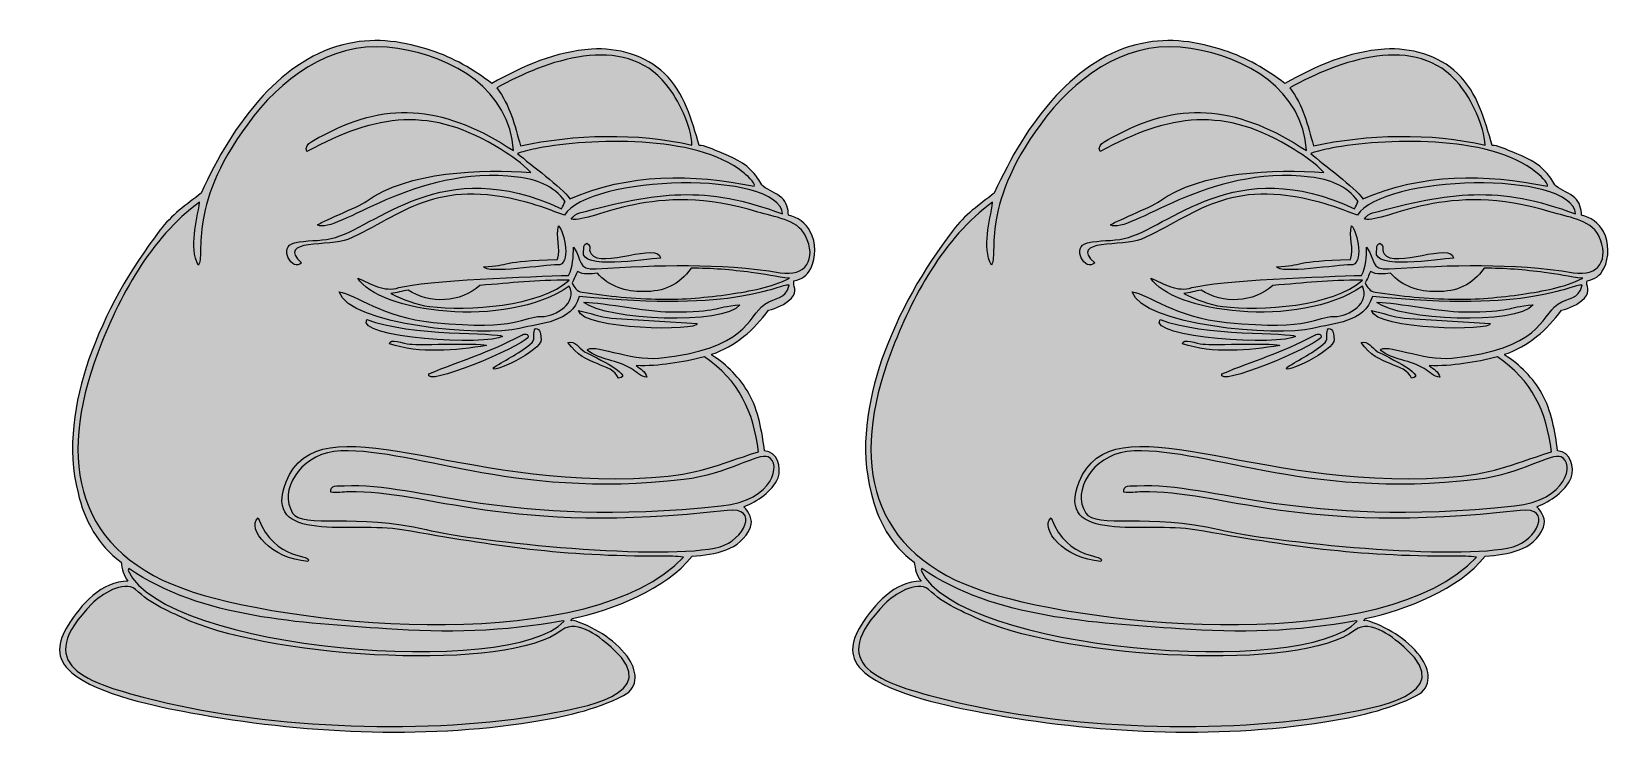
# Model space of a CAD drawing. Header units: millimetres. Extents: x 638 to 824, y -380 to -296.
import ezdxf

# ---------------------------------------------------------------- set-up
doc = ezdxf.new("R2010")
doc.units = ezdxf.units.MM
doc.header["$MEASUREMENT"] = 0
doc.layers.add('layer 1', color=7, linetype='Continuous')

msp = doc.modelspace()

# ---------------------------------------------------------------- hatches: boundary and pattern name
at = {"layer": 'layer 1', "true_color": 0x2b2a29}
h = msp.add_hatch(color=250, dxfattribs=at)
edge = h.paths.add_edge_path()
edge.add_spline(control_points=[(675.6358, -297.5804), (678.8628, -296.8555), (682.222, -297.3902), (685.3215, -298.4136), (687.9159, -299.26), (690.3203, -300.6355), (692.4665, -302.3097), (696.0676, -300.2427), (700.006, -298.5372), (704.1953, -298.2608), (707.28, -298.0725), (710.5549, -298.9358), (712.8026, -301.1425), (715.1534, -303.3608), (715.9963, -306.6115), (716.8868, -309.6058), (717.3461, -309.5184), (718.7433, -310.1458), (719.2229, -310.3491), (720.72, -310.9668), (722.2982, -311.6285), (723.3603, -312.9027), (723.7679, -313.3618), (724.0317, -313.9227), (724.4022, -314.4072), (725.1084, -314.9069), (725.9532, -315.1872), (726.613, -315.7553), (727.1867, -316.2696), (727.38, -317.0624), (727.3986, -317.8054), (728.4785, -318.0305), (729.4636, -318.7457), (729.9708, -319.7415), (730.6881, -321.0693), (730.6751, -322.7398), (730.0336, -324.0949), (729.5466, -324.9823), (729.0299, -325.3142), (728.0495, -325.5441), (727.8812, -326.0234), (728.5356, -326.7962), (727.747, -327.5668), (726.9456, -328.3936), (726.023, -328.7342), (725.0293, -328.996), (723.3899, -331.323), (721.0818, -333.2405), (718.3769, -334.1865), (718.3769, -334.1865), (718.3839, -334.2934), (718.3839, -334.2934), (720.1686, -335.4016), (721.6772, -336.9762), (722.73, -338.7961), (723.8805, -340.8667), (724.2713, -343.2509), (724.5848, -345.5686), (726.1024, -345.5852), (726.606, -347.5212), (726.1726, -348.7215), (725.433, -350.4015), (723.7882, -351.4488), (722.1528, -352.1312), (722.7098, -352.7689), (723.2776, -353.6629), (722.927, -354.5283), (721.7303, -357.3724), (718.7623, -357.7269), (716.0605, -357.9519), (712.9328, -361.8991), (706.7284, -364.2382), (701.9236, -365.3034), (701.9236, -365.3034), (701.7763, -365.5523), (701.7763, -365.5523), (701.7763, -365.5523), (701.9311, -365.4729), (701.9311, -365.4729), (704.4257, -366.2474), (706.7805, -367.6451), (708.3869, -369.74), (709.5781, -371.3489), (709.8744, -373.3685), (707.9679, -374.3661), (704.6028, -376.0845), (700.8709, -376.8736), (697.1668, -377.4673), (684.1683, -379.5289), (669.9727, -378.7985), (657.0089, -376.3891), (653.1627, -375.6737), (646.0571, -374.2738), (642.9813, -371.6761), (640.9542, -369.9636), (641.3363, -368.0456), (642.5551, -366.0834), (644.0386, -363.6949), (646.5233, -360.8429), (649.606, -360.9093), (649.0674, -360.2863), (648.9292, -359.4398), (648.7838, -358.6562), (646.1028, -356.7296), (644.4413, -353.6649), (643.7239, -350.4902), (642.367, -345.2829), (643.2963, -339.7862), (645.0037, -334.7782), (646.9232, -329.2965), (649.8456, -324.1907), (653.3714, -319.5867), (654.6804, -317.813), (656.5075, -316.5351), (658.2334, -315.2093), (660.1105, -311.0681), (662.4354, -307.0688), (665.5407, -303.7166), (668.2513, -300.8106), (671.6735, -298.3601), (675.6358, -297.5804)], knot_values=[0, 0, 0, 0, 0.025, 0.025, 0.025, 0.05, 0.05, 0.05, 0.075, 0.075, 0.075, 0.1, 0.1, 0.1, 0.125, 0.125, 0.125, 0.15, 0.15, 0.15, 0.175, 0.175, 0.175, 0.2, 0.2, 0.2, 0.225, 0.225, 0.225, 0.25, 0.25, 0.25, 0.275, 0.275, 0.275, 0.3, 0.3, 0.3, 0.325, 0.325, 0.325, 0.35, 0.35, 0.35, 0.375, 0.375, 0.375, 0.4, 0.4, 0.4, 0.425, 0.425, 0.425, 0.45, 0.45, 0.45, 0.475, 0.475, 0.475, 0.5, 0.5, 0.5, 0.525, 0.525, 0.525, 0.55, 0.55, 0.55, 0.575, 0.575, 0.575, 0.6, 0.6, 0.6, 0.625, 0.625, 0.625, 0.65, 0.65, 0.65, 0.675, 0.675, 0.675, 0.7, 0.7, 0.7, 0.725, 0.725, 0.725, 0.75, 0.75, 0.75, 0.775, 0.775, 0.775, 0.8, 0.8, 0.8, 0.825, 0.825, 0.825, 0.85, 0.85, 0.85, 0.875, 0.875, 0.875, 0.9, 0.9, 0.9, 0.925, 0.925, 0.925, 0.95, 0.95, 0.95, 0.975, 0.975, 0.975, 1, 1, 1, 1], degree=3, periodic=1)
h = msp.add_hatch(color=250, dxfattribs=at)
edge = h.paths.add_edge_path()
edge.add_spline(control_points=[(681.3999, -298.1996), (687.9422, -299.1453), (694.582, -303.0776), (694.998, -310.2051), (687.2571, -305.1113), (680.4204, -304.1967), (672.8816, -308.2672), (671.9092, -308.7918), (670.2124, -309.3348), (670.6868, -310.3139), (678.8893, -305.8769), (685.3226, -304.9112), (693.547, -310.0798), (694.7937, -310.8618), (696.0399, -311.6841), (697.0448, -312.7702), (691.3601, -312.3669), (682.4804, -312.6276), (677.653, -316.1959), (676.8563, -316.7847), (671.9908, -318.7523), (671.9259, -318.9615), (674.2454, -320.1161), (683.2431, -311.8321), (695.4812, -313.3231), (697.6778, -313.5907), (699.7158, -314.2834), (701.0977, -316.1959), (700.9576, -316.4778), (700.8193, -316.7619), (700.6791, -317.0458), (686.5399, -310.4244), (678.8307, -319.3579), (673.5394, -320.5529), (672.1194, -320.8774), (670.6391, -320.7264), (669.2228, -321.0618), (667.2262, -321.5106), (668.9626, -324.5654), (670.0617, -323.424), (666.8913, -320.5651), (673.526, -321.5341), (675.4957, -320.6636), (681.9094, -317.8287), (685.7869, -313.3361), (696.5194, -316.2881), (698.0552, -316.6734), (699.5268, -317.2596), (701.0056, -317.8148), (703.9087, -313.0754), (726.214, -312.4746), (726.7093, -317.6653), (717.6283, -314.229), (711.8079, -315.0879), (702.7979, -317.5456), (702.3773, -317.6451), (702.0381, -317.9142), (701.8242, -318.2888), (704.5867, -318.6968), (711.4074, -313.6003), (723.8066, -317.4403), (725.6, -317.9958), (728.4515, -318.3082), (729.3826, -320.1768), (730.8034, -323.0277), (729.3876, -325.0603), (726.4415, -324.5835), (719.0953, -323.3949), (712.1519, -323.6499), (704.7577, -324.1375), (702.4551, -324.2892), (703.1769, -323.0044), (702.088, -321.5817), (702.0455, -322.7083), (702.0418, -323.8754), (701.4868, -324.8949), (697.3724, -325.0085), (684.5235, -325.4878), (681.514, -326.3407), (679.7936, -326.8921), (678.1749, -325.891), (676.6665, -325.2032), (679.0306, -329.1737), (693.9912, -331.3527), (701.5827, -326.1803), (702.5708, -328.0947), (700.0314, -329.7611), (698.3044, -329.7352), (695.9135, -329.7), (695.9628, -331.4552), (685.5686, -330.425), (679.517, -329.8255), (676.384, -327.1002), (674.465, -326.8424), (675.6823, -330.7517), (691.4947, -332.1866), (695.7213, -331.1424), (698.2466, -330.518), (701.8388, -330.4694), (702.7664, -327.3696), (721.6401, -329.309), (726.0966, -325.9387), (727.4796, -326.0328), (727.0274, -327.8897), (725.9117, -327.3295), (724.6036, -328.29), (722.515, -329.8225), (722.5499, -333.5911), (712.1352, -334.6382), (708.8268, -334.971), (704.0555, -332.8075), (703.6902, -333.705), (705.2077, -334.8782), (707.2728, -334.8427), (708.8677, -335.8681), (709.4706, -336.2368), (709.9796, -336.8251), (710.7282, -336.8877), (710.5623, -336.2332), (709.9593, -335.8957), (709.4576, -335.5232), (712.1792, -335.6007), (714.875, -335.1473), (717.5062, -334.489), (721.5972, -337.2845), (723.2656, -340.8921), (723.8693, -345.6664), (718.7327, -347.2777), (717.0472, -348.3151), (711.2539, -348.6977), (688.5628, -350.1956), (672.1629, -339.3821), (668.2363, -349.19), (665.2631, -356.6168), (676.1992, -353.8642), (681.8698, -354.8451), (693.1634, -356.7994), (700.5297, -357.9961), (712.5039, -357.9686), (713.3502, -357.9594), (714.1981, -357.939), (715.039, -358.0626), (704.2151, -369.5652), (670.3621, -366.3661), (657.2839, -362.1763), (643.3986, -357.7285), (641.1932, -346.8999), (646.0511, -334.0005), (648.5137, -327.4614), (652.2639, -320.485), (658.0399, -316.2715), (657.7235, -318.5877), (656.7682, -321.5093), (657.8867, -323.7041), (658.7889, -322.5606), (656.3446, -316.4001), (664.4323, -306.1247), (668.5342, -300.9134), (674.5203, -296.9958), (681.3999, -298.1996)], knot_values=[0, 0, 0, 0, 0.01886792, 0.01886792, 0.01886792, 0.03773585, 0.03773585, 0.03773585, 0.05660377, 0.05660377, 0.05660377, 0.0754717, 0.0754717, 0.0754717, 0.09433962, 0.09433962, 0.09433962, 0.11320755, 0.11320755, 0.11320755, 0.13207547, 0.13207547, 0.13207547, 0.1509434, 0.1509434, 0.1509434, 0.16981132, 0.16981132, 0.16981132, 0.18867925, 0.18867925, 0.18867925, 0.20754717, 0.20754717, 0.20754717, 0.22641509, 0.22641509, 0.22641509, 0.24528302, 0.24528302, 0.24528302, 0.26415094, 0.26415094, 0.26415094, 0.28301887, 0.28301887, 0.28301887, 0.30188679, 0.30188679, 0.30188679, 0.32075472, 0.32075472, 0.32075472, 0.33962264, 0.33962264, 0.33962264, 0.35849057, 0.35849057, 0.35849057, 0.37735849, 0.37735849, 0.37735849, 0.39622642, 0.39622642, 0.39622642, 0.41509434, 0.41509434, 0.41509434, 0.43396226, 0.43396226, 0.43396226, 0.45283019, 0.45283019, 0.45283019, 0.47169811, 0.47169811, 0.47169811, 0.49056604, 0.49056604, 0.49056604, 0.50943396, 0.50943396, 0.50943396, 0.52830189, 0.52830189, 0.52830189, 0.54716981, 0.54716981, 0.54716981, 0.56603774, 0.56603774, 0.56603774, 0.58490566, 0.58490566, 0.58490566, 0.60377358, 0.60377358, 0.60377358, 0.62264151, 0.62264151, 0.62264151, 0.64150943, 0.64150943, 0.64150943, 0.66037736, 0.66037736, 0.66037736, 0.67924528, 0.67924528, 0.67924528, 0.69811321, 0.69811321, 0.69811321, 0.71698113, 0.71698113, 0.71698113, 0.73584906, 0.73584906, 0.73584906, 0.75471698, 0.75471698, 0.75471698, 0.77358491, 0.77358491, 0.77358491, 0.79245283, 0.79245283, 0.79245283, 0.81132075, 0.81132075, 0.81132075, 0.83018868, 0.83018868, 0.83018868, 0.8490566, 0.8490566, 0.8490566, 0.86792453, 0.86792453, 0.86792453, 0.88679245, 0.88679245, 0.88679245, 0.90566038, 0.90566038, 0.90566038, 0.9245283, 0.9245283, 0.9245283, 0.94339623, 0.94339623, 0.94339623, 0.96226415, 0.96226415, 0.96226415, 0.98113208, 0.98113208, 0.98113208, 1, 1, 1, 1], degree=3, periodic=1)
h = msp.add_hatch(color=250, dxfattribs=at)
edge = h.paths.add_edge_path()
edge.add_spline(control_points=[(693.04, -302.8076), (698.7508, -299.6488), (707.9573, -296.1904), (713.0111, -302.4131), (714.4199, -304.1476), (715.9936, -307.2867), (716.033, -309.5633), (709.6639, -308.0471), (702.1135, -308.2774), (695.8334, -309.6502), (695.1243, -307.1228), (694.6351, -304.9408), (693.04, -302.8076)], knot_values=[0, 0, 0, 0, 0.25, 0.25, 0.25, 0.5, 0.5, 0.5, 0.75, 0.75, 0.75, 1, 1, 1, 1], degree=3, periodic=1)
h = msp.add_hatch(color=250, dxfattribs=at)
edge = h.paths.add_edge_path()
edge.add_spline(control_points=[(769.0447, -297.5804), (772.2717, -296.8555), (775.6309, -297.3902), (778.7304, -298.4136), (781.3248, -299.26), (783.7292, -300.6355), (785.8754, -302.3097), (789.4765, -300.2427), (793.4149, -298.5372), (797.6042, -298.2608), (800.6889, -298.0725), (803.9638, -298.9358), (806.2115, -301.1425), (808.5623, -303.3608), (809.4052, -306.6115), (810.2957, -309.6058), (810.755, -309.5184), (812.1522, -310.1458), (812.6318, -310.3491), (814.1289, -310.9668), (815.7071, -311.6285), (816.7692, -312.9027), (817.1768, -313.3618), (817.4406, -313.9227), (817.8111, -314.4072), (818.5173, -314.9069), (819.3621, -315.1872), (820.0219, -315.7553), (820.5956, -316.2696), (820.7889, -317.0624), (820.8075, -317.8054), (821.8874, -318.0305), (822.8725, -318.7457), (823.3797, -319.7415), (824.097, -321.0693), (824.084, -322.7398), (823.4425, -324.0949), (822.9555, -324.9823), (822.4388, -325.3142), (821.4584, -325.5441), (821.2901, -326.0234), (821.9445, -326.7962), (821.1559, -327.5668), (820.3545, -328.3936), (819.4319, -328.7342), (818.4382, -328.996), (816.7988, -331.323), (814.4907, -333.2405), (811.7858, -334.1865), (811.7858, -334.1865), (811.7928, -334.2934), (811.7928, -334.2934), (813.5775, -335.4016), (815.0861, -336.9762), (816.1389, -338.7961), (817.2894, -340.8667), (817.6802, -343.2509), (817.9937, -345.5686), (819.5113, -345.5852), (820.0149, -347.5212), (819.5815, -348.7215), (818.8419, -350.4015), (817.1971, -351.4488), (815.5617, -352.1312), (816.1187, -352.7689), (816.6865, -353.6629), (816.3359, -354.5283), (815.1392, -357.3724), (812.1712, -357.7269), (809.4694, -357.9519), (806.3417, -361.8991), (800.1373, -364.2382), (795.3325, -365.3034), (795.3325, -365.3034), (795.1852, -365.5523), (795.1852, -365.5523), (795.1852, -365.5523), (795.34, -365.4729), (795.34, -365.4729), (797.8346, -366.2474), (800.1894, -367.6451), (801.7958, -369.74), (802.987, -371.3489), (803.2833, -373.3685), (801.3768, -374.3661), (798.0117, -376.0845), (794.2798, -376.8736), (790.5757, -377.4673), (777.5772, -379.5289), (763.3816, -378.7985), (750.4178, -376.3891), (746.5716, -375.6737), (739.466, -374.2738), (736.3902, -371.6761), (734.3631, -369.9636), (734.7452, -368.0456), (735.964, -366.0834), (737.4475, -363.6949), (739.9322, -360.8429), (743.0149, -360.9093), (742.4763, -360.2863), (742.3381, -359.4398), (742.1927, -358.6562), (739.5117, -356.7296), (737.8502, -353.6649), (737.1328, -350.4902), (735.7759, -345.2829), (736.7052, -339.7862), (738.4126, -334.7782), (740.3321, -329.2965), (743.2545, -324.1907), (746.7803, -319.5867), (748.0893, -317.813), (749.9164, -316.5351), (751.6423, -315.2093), (753.5194, -311.0681), (755.8443, -307.0688), (758.9496, -303.7166), (761.6602, -300.8106), (765.0824, -298.3601), (769.0447, -297.5804)], knot_values=[0, 0, 0, 0, 0.025, 0.025, 0.025, 0.05, 0.05, 0.05, 0.075, 0.075, 0.075, 0.1, 0.1, 0.1, 0.125, 0.125, 0.125, 0.15, 0.15, 0.15, 0.175, 0.175, 0.175, 0.2, 0.2, 0.2, 0.225, 0.225, 0.225, 0.25, 0.25, 0.25, 0.275, 0.275, 0.275, 0.3, 0.3, 0.3, 0.325, 0.325, 0.325, 0.35, 0.35, 0.35, 0.375, 0.375, 0.375, 0.4, 0.4, 0.4, 0.425, 0.425, 0.425, 0.45, 0.45, 0.45, 0.475, 0.475, 0.475, 0.5, 0.5, 0.5, 0.525, 0.525, 0.525, 0.55, 0.55, 0.55, 0.575, 0.575, 0.575, 0.6, 0.6, 0.6, 0.625, 0.625, 0.625, 0.65, 0.65, 0.65, 0.675, 0.675, 0.675, 0.7, 0.7, 0.7, 0.725, 0.725, 0.725, 0.75, 0.75, 0.75, 0.775, 0.775, 0.775, 0.8, 0.8, 0.8, 0.825, 0.825, 0.825, 0.85, 0.85, 0.85, 0.875, 0.875, 0.875, 0.9, 0.9, 0.9, 0.925, 0.925, 0.925, 0.95, 0.95, 0.95, 0.975, 0.975, 0.975, 1, 1, 1, 1], degree=3, periodic=1)
at = {"layer": 'layer 1', "true_color": 0xfefefe}
h = msp.add_hatch(color=7, dxfattribs=at)
edge = h.paths.add_edge_path()
edge.add_spline(control_points=[(774.8088, -298.1996), (781.3511, -299.1453), (787.9909, -303.0776), (788.4069, -310.2051), (780.666, -305.1113), (773.8293, -304.1967), (766.2905, -308.2672), (765.3181, -308.7918), (763.6213, -309.3348), (764.0957, -310.3139), (772.2982, -305.8769), (778.7315, -304.9112), (786.9559, -310.0798), (788.2026, -310.8618), (789.4488, -311.6841), (790.4537, -312.7702), (784.769, -312.3669), (775.8893, -312.6276), (771.0619, -316.1959), (770.2652, -316.7847), (765.3997, -318.7523), (765.3348, -318.9615), (767.6543, -320.1161), (776.652, -311.8321), (788.8901, -313.3231), (791.0867, -313.5907), (793.1247, -314.2834), (794.5066, -316.1959), (794.3665, -316.4778), (794.2282, -316.7619), (794.088, -317.0458), (779.9488, -310.4244), (772.2396, -319.3579), (766.9483, -320.5529), (765.5283, -320.8774), (764.048, -320.7264), (762.6317, -321.0618), (760.6351, -321.5106), (762.3715, -324.5654), (763.4706, -323.424), (760.3002, -320.5651), (766.9349, -321.5341), (768.9046, -320.6636), (775.3183, -317.8287), (779.1958, -313.3361), (789.9283, -316.2881), (791.4641, -316.6734), (792.9357, -317.2596), (794.4145, -317.8148), (797.3176, -313.0754), (819.6229, -312.4746), (820.1182, -317.6653), (811.0372, -314.229), (805.2168, -315.0879), (796.2068, -317.5456), (795.7862, -317.6451), (795.447, -317.9142), (795.2331, -318.2888), (797.9956, -318.6968), (804.8163, -313.6003), (817.2155, -317.4403), (819.0089, -317.9958), (821.8604, -318.3082), (822.7915, -320.1768), (824.2123, -323.0277), (822.7965, -325.0603), (819.8504, -324.5835), (812.5042, -323.3949), (805.5608, -323.6499), (798.1666, -324.1375), (795.864, -324.2892), (796.5858, -323.0044), (795.4969, -321.5817), (795.4544, -322.7083), (795.4507, -323.8754), (794.8957, -324.8949), (790.7813, -325.0085), (777.9324, -325.4878), (774.9229, -326.3407), (773.2025, -326.8921), (771.5838, -325.891), (770.0754, -325.2032), (772.4395, -329.1737), (787.4001, -331.3527), (794.9916, -326.1803), (795.9797, -328.0947), (793.4403, -329.7611), (791.7133, -329.7352), (789.3224, -329.7), (789.3717, -331.4552), (778.9775, -330.425), (772.9259, -329.8255), (769.7929, -327.1002), (767.8739, -326.8424), (769.0912, -330.7517), (784.9036, -332.1866), (789.1302, -331.1424), (791.6555, -330.518), (795.2477, -330.4694), (796.1753, -327.3696), (815.049, -329.309), (819.5055, -325.9387), (820.8885, -326.0328), (820.4363, -327.8897), (819.3206, -327.3295), (818.0125, -328.29), (815.9239, -329.8225), (815.9588, -333.5911), (805.5441, -334.6382), (802.2357, -334.971), (797.4644, -332.8075), (797.0991, -333.705), (798.6166, -334.8782), (800.6817, -334.8427), (802.2766, -335.8681), (802.8795, -336.2368), (803.3885, -336.8251), (804.1371, -336.8877), (803.9712, -336.2332), (803.3682, -335.8957), (802.8665, -335.5232), (805.5881, -335.6007), (808.2839, -335.1473), (810.9151, -334.489), (815.0061, -337.2845), (816.6745, -340.8921), (817.2782, -345.6664), (812.1416, -347.2777), (810.4561, -348.3151), (804.6628, -348.6977), (781.9717, -350.1956), (765.5718, -339.3821), (761.6452, -349.19), (758.672, -356.6168), (769.6081, -353.8642), (775.2787, -354.8451), (786.5723, -356.7994), (793.9386, -357.9961), (805.9128, -357.9686), (806.7591, -357.9594), (807.607, -357.939), (808.4479, -358.0626), (797.624, -369.5652), (763.771, -366.3661), (750.6928, -362.1763), (736.8075, -357.7285), (734.6021, -346.8999), (739.46, -334.0005), (741.9226, -327.4614), (745.6728, -320.485), (751.4488, -316.2715), (751.1324, -318.5877), (750.1771, -321.5093), (751.2956, -323.7041), (752.1978, -322.5606), (749.7535, -316.4001), (757.8412, -306.1247), (761.9431, -300.9134), (767.9292, -296.9958), (774.8088, -298.1996)], knot_values=[0, 0, 0, 0, 0.01886792, 0.01886792, 0.01886792, 0.03773585, 0.03773585, 0.03773585, 0.05660377, 0.05660377, 0.05660377, 0.0754717, 0.0754717, 0.0754717, 0.09433962, 0.09433962, 0.09433962, 0.11320755, 0.11320755, 0.11320755, 0.13207547, 0.13207547, 0.13207547, 0.1509434, 0.1509434, 0.1509434, 0.16981132, 0.16981132, 0.16981132, 0.18867925, 0.18867925, 0.18867925, 0.20754717, 0.20754717, 0.20754717, 0.22641509, 0.22641509, 0.22641509, 0.24528302, 0.24528302, 0.24528302, 0.26415094, 0.26415094, 0.26415094, 0.28301887, 0.28301887, 0.28301887, 0.30188679, 0.30188679, 0.30188679, 0.32075472, 0.32075472, 0.32075472, 0.33962264, 0.33962264, 0.33962264, 0.35849057, 0.35849057, 0.35849057, 0.37735849, 0.37735849, 0.37735849, 0.39622642, 0.39622642, 0.39622642, 0.41509434, 0.41509434, 0.41509434, 0.43396226, 0.43396226, 0.43396226, 0.45283019, 0.45283019, 0.45283019, 0.47169811, 0.47169811, 0.47169811, 0.49056604, 0.49056604, 0.49056604, 0.50943396, 0.50943396, 0.50943396, 0.52830189, 0.52830189, 0.52830189, 0.54716981, 0.54716981, 0.54716981, 0.56603774, 0.56603774, 0.56603774, 0.58490566, 0.58490566, 0.58490566, 0.60377358, 0.60377358, 0.60377358, 0.62264151, 0.62264151, 0.62264151, 0.64150943, 0.64150943, 0.64150943, 0.66037736, 0.66037736, 0.66037736, 0.67924528, 0.67924528, 0.67924528, 0.69811321, 0.69811321, 0.69811321, 0.71698113, 0.71698113, 0.71698113, 0.73584906, 0.73584906, 0.73584906, 0.75471698, 0.75471698, 0.75471698, 0.77358491, 0.77358491, 0.77358491, 0.79245283, 0.79245283, 0.79245283, 0.81132075, 0.81132075, 0.81132075, 0.83018868, 0.83018868, 0.83018868, 0.8490566, 0.8490566, 0.8490566, 0.86792453, 0.86792453, 0.86792453, 0.88679245, 0.88679245, 0.88679245, 0.90566038, 0.90566038, 0.90566038, 0.9245283, 0.9245283, 0.9245283, 0.94339623, 0.94339623, 0.94339623, 0.96226415, 0.96226415, 0.96226415, 0.98113208, 0.98113208, 0.98113208, 1, 1, 1, 1], degree=3, periodic=1)
h = msp.add_hatch(color=7, dxfattribs=at)
edge = h.paths.add_edge_path()
edge.add_spline(control_points=[(786.4489, -302.8076), (792.1597, -299.6488), (801.3662, -296.1904), (806.42, -302.4131), (807.8288, -304.1476), (809.4025, -307.2867), (809.4419, -309.5633), (803.0728, -308.0471), (795.5224, -308.2774), (789.2423, -309.6502), (788.5332, -307.1228), (788.044, -304.9408), (786.4489, -302.8076)], knot_values=[0, 0, 0, 0, 0.25, 0.25, 0.25, 0.5, 0.5, 0.5, 0.75, 0.75, 0.75, 1, 1, 1, 1], degree=3, periodic=1)
at = {"layer": 'layer 1', "true_color": 0x2b2a29}
h = msp.add_hatch(color=250, dxfattribs=at)
edge = h.paths.add_edge_path()
edge.add_spline(control_points=[(697.9299, -309.9194), (703.9557, -308.7832), (716.4903, -308.2291), (722.0225, -312.7364), (722.3398, -312.9947), (723.5637, -313.9972), (723.3733, -314.3963), (716.1894, -312.9256), (708.4966, -312.8541), (701.6546, -315.8841), (700.683, -314.4964), (697.0541, -311.918), (695.5018, -310.5427), (696.2944, -310.2751), (697.1057, -310.0669), (697.9299, -309.9194)], knot_values=[0, 0, 0, 0, 0.2, 0.2, 0.2, 0.4, 0.4, 0.4, 0.6, 0.6, 0.6, 0.8, 0.8, 0.8, 1, 1, 1, 1], degree=3, periodic=1)
at = {"layer": 'layer 1', "true_color": 0xfefefe}
h = msp.add_hatch(color=7, dxfattribs=at)
edge = h.paths.add_edge_path()
edge.add_spline(control_points=[(791.3388, -309.9194), (797.3646, -308.7832), (809.8992, -308.2291), (815.4314, -312.7364), (815.7487, -312.9947), (816.9726, -313.9972), (816.7822, -314.3963), (809.5983, -312.9256), (801.9055, -312.8541), (795.0635, -315.8841), (794.0919, -314.4964), (790.463, -311.918), (788.9107, -310.5427), (789.7033, -310.2751), (790.5146, -310.0669), (791.3388, -309.9194)], knot_values=[0, 0, 0, 0, 0.2, 0.2, 0.2, 0.4, 0.4, 0.4, 0.6, 0.6, 0.6, 0.8, 0.8, 0.8, 1, 1, 1, 1], degree=3, periodic=1)
at = {"layer": 'layer 1', "true_color": 0x2b2a29}
h = msp.add_hatch(color=250, dxfattribs=at)
edge = h.paths.add_edge_path()
edge.add_spline(control_points=[(700.3087, -319.0467), (699.9386, -320.3428), (700.6432, -321.6639), (700.1904, -323.0403), (693.4762, -323.1443), (694.6324, -323.7852), (691.4896, -323.8738), (691.8592, -324.7713), (698.8102, -323.6076), (700.1666, -323.6671), (701.8673, -323.7425), (701.0319, -319.7269), (700.3087, -319.0467)], knot_values=[0, 0, 0, 0, 0.25, 0.25, 0.25, 0.5, 0.5, 0.5, 0.75, 0.75, 0.75, 1, 1, 1, 1], degree=3, periodic=1)
at = {"layer": 'layer 1', "true_color": 0xfefefe}
h = msp.add_hatch(color=7, dxfattribs=at)
edge = h.paths.add_edge_path()
edge.add_spline(control_points=[(793.7176, -319.0467), (793.3475, -320.3428), (794.0521, -321.6639), (793.5993, -323.0403), (786.8851, -323.1443), (788.0413, -323.7852), (784.8985, -323.8738), (785.2681, -324.7713), (792.2191, -323.6076), (793.5755, -323.6671), (795.2762, -323.7425), (794.4408, -319.7269), (793.7176, -319.0467)], knot_values=[0, 0, 0, 0, 0.25, 0.25, 0.25, 0.5, 0.5, 0.5, 0.75, 0.75, 0.75, 1, 1, 1, 1], degree=3, periodic=1)
at = {"layer": 'layer 1', "true_color": 0x2b2a29}
h = msp.add_hatch(color=250, dxfattribs=at)
edge = h.paths.add_edge_path()
edge.add_spline(control_points=[(703.2549, -322.0979), (702.8522, -324.278), (710.3792, -322.9917), (712.3249, -322.8593), (712.1359, -320.8948), (705.3341, -324.1398), (704.1519, -322.3582), (703.6918, -321.6648), (704.3873, -321.5731), (703.6404, -321.0948), (703.1904, -321.2024), (703.3213, -321.7531), (703.2549, -322.0979)], knot_values=[0, 0, 0, 0, 0.25, 0.25, 0.25, 0.5, 0.5, 0.5, 0.75, 0.75, 0.75, 1, 1, 1, 1], degree=3, periodic=1)
at = {"layer": 'layer 1', "true_color": 0xfefefe}
h = msp.add_hatch(color=7, dxfattribs=at)
edge = h.paths.add_edge_path()
edge.add_spline(control_points=[(796.6638, -322.0979), (796.2611, -324.278), (803.7881, -322.9917), (805.7338, -322.8593), (805.5448, -320.8948), (798.743, -324.1398), (797.5608, -322.3582), (797.1007, -321.6648), (797.7962, -321.5731), (797.0493, -321.0948), (796.5993, -321.2024), (796.7302, -321.7531), (796.6638, -322.0979)], knot_values=[0, 0, 0, 0, 0.25, 0.25, 0.25, 0.5, 0.5, 0.5, 0.75, 0.75, 0.75, 1, 1, 1, 1], degree=3, periodic=1)
at = {"layer": 'layer 1', "true_color": 0x2b2a29}
h = msp.add_hatch(color=250, dxfattribs=at)
edge = h.paths.add_edge_path()
edge.add_spline(control_points=[(701.5847, -325.4686), (698.1185, -328.5515), (689.6045, -329.1324), (685.1353, -328.5608), (683.5237, -328.3599), (682.0154, -327.7181), (680.5551, -327.0451), (681.2412, -326.9327), (681.9124, -326.7432), (682.5982, -326.6303), (685.1151, -328.2768), (688.7938, -328.1385), (691.0415, -326.0808), (694.8961, -325.7982), (697.4935, -325.4085), (701.5847, -325.4686)], knot_values=[0, 0, 0, 0, 0.2, 0.2, 0.2, 0.4, 0.4, 0.4, 0.6, 0.6, 0.6, 0.8, 0.8, 0.8, 1, 1, 1, 1], degree=3, periodic=1)
h = msp.add_hatch(color=250, dxfattribs=at)
edge = h.paths.add_edge_path()
edge.add_spline(control_points=[(715.9466, -324.0636), (718.312, -324.0193), (720.6704, -324.259), (723.0157, -324.5467), (724.5315, -324.7164), (726.0156, -325.1147), (727.5405, -325.2216), (725.3462, -326.3389), (722.883, -326.7299), (720.4766, -327.1134), (717.7754, -327.4692), (715.0578, -327.7754), (712.3288, -327.7034), (709.24, -327.6429), (706.1498, -327.364), (703.1002, -326.8698), (702.479, -326.8183), (702.1726, -326.2655), (701.9109, -325.7765), (702.1617, -325.3437), (702.359, -324.8859), (702.5359, -324.4193), (703.2533, -324.873), (704.1069, -324.7127), (704.9037, -324.6463), (706.2291, -326.1766), (708.3056, -326.8443), (710.2874, -326.7981), (712.7409, -326.8433), (714.4984, -326.0128), (715.9466, -324.0636)], knot_values=[0, 0, 0, 0, 0.1, 0.1, 0.1, 0.2, 0.2, 0.2, 0.3, 0.3, 0.3, 0.4, 0.4, 0.4, 0.5, 0.5, 0.5, 0.6, 0.6, 0.6, 0.7, 0.7, 0.7, 0.8, 0.8, 0.8, 0.9, 0.9, 0.9, 1, 1, 1, 1], degree=3, periodic=1)
at = {"layer": 'layer 1', "true_color": 0xfefefe}
h = msp.add_hatch(color=7, dxfattribs=at)
edge = h.paths.add_edge_path()
edge.add_spline(control_points=[(794.9936, -325.4686), (791.5274, -328.5515), (783.0134, -329.1324), (778.5442, -328.5608), (776.9326, -328.3599), (775.4243, -327.7181), (773.964, -327.0451), (774.6501, -326.9327), (775.3213, -326.7432), (776.0071, -326.6303), (778.524, -328.2768), (782.2027, -328.1385), (784.4504, -326.0808), (788.305, -325.7982), (790.9024, -325.4085), (794.9936, -325.4686)], knot_values=[0, 0, 0, 0, 0.2, 0.2, 0.2, 0.4, 0.4, 0.4, 0.6, 0.6, 0.6, 0.8, 0.8, 0.8, 1, 1, 1, 1], degree=3, periodic=1)
h = msp.add_hatch(color=7, dxfattribs=at)
edge = h.paths.add_edge_path()
edge.add_spline(control_points=[(809.3555, -324.0636), (811.7209, -324.0193), (814.0793, -324.259), (816.4246, -324.5467), (817.9404, -324.7164), (819.4245, -325.1147), (820.9494, -325.2216), (818.7551, -326.3389), (816.2919, -326.7299), (813.8855, -327.1134), (811.1843, -327.4692), (808.4667, -327.7754), (805.7377, -327.7034), (802.6489, -327.6429), (799.5587, -327.364), (796.5091, -326.8698), (795.8879, -326.8183), (795.5815, -326.2655), (795.3198, -325.7765), (795.5706, -325.3437), (795.7679, -324.8859), (795.9448, -324.4193), (796.6622, -324.873), (797.5158, -324.7127), (798.3126, -324.6463), (799.638, -326.1766), (801.7145, -326.8443), (803.6963, -326.7981), (806.1498, -326.8433), (807.9073, -326.0128), (809.3555, -324.0636)], knot_values=[0, 0, 0, 0, 0.1, 0.1, 0.1, 0.2, 0.2, 0.2, 0.3, 0.3, 0.3, 0.4, 0.4, 0.4, 0.5, 0.5, 0.5, 0.6, 0.6, 0.6, 0.7, 0.7, 0.7, 0.8, 0.8, 0.8, 0.9, 0.9, 0.9, 1, 1, 1, 1], degree=3, periodic=1)
at = {"layer": 'layer 1', "true_color": 0x2b2a29}
h = msp.add_hatch(color=250, dxfattribs=at)
edge = h.paths.add_edge_path()
edge.add_spline(control_points=[(702.6612, -329.0346), (703.1821, -331.3241), (716.9065, -331.5023), (716.6562, -330.5575), (716.6562, -330.5575), (706.5224, -329.9401), (706.5224, -329.9401), (705.2061, -329.7629), (703.9557, -329.3042), (702.6612, -329.0346)], knot_values=[0, 0, 0, 0, 0.33333333, 0.33333333, 0.33333333, 0.66666667, 0.66666667, 0.66666667, 1, 1, 1, 1], degree=3, periodic=1)
h = msp.add_hatch(color=250, dxfattribs=at)
edge = h.paths.add_edge_path()
edge.add_spline(control_points=[(703.2863, -328.0887), (705.9633, -330.1402), (719.7705, -330.8525), (721.6881, -328.3525), (718.2879, -328.6581), (719.584, -329.1828), (713.4239, -329.2008), (710.9497, -329.2075), (704.2668, -327.8786), (703.2863, -328.0887)], knot_values=[0, 0, 0, 0, 0.33333333, 0.33333333, 0.33333333, 0.66666667, 0.66666667, 0.66666667, 1, 1, 1, 1], degree=3, periodic=1)
at = {"layer": 'layer 1', "true_color": 0xfefefe}
h = msp.add_hatch(color=7, dxfattribs=at)
edge = h.paths.add_edge_path()
edge.add_spline(control_points=[(796.0701, -329.0346), (796.591, -331.3241), (810.3154, -331.5023), (810.0651, -330.5575), (810.0651, -330.5575), (799.9313, -329.9401), (799.9313, -329.9401), (798.615, -329.7629), (797.3646, -329.3042), (796.0701, -329.0346)], knot_values=[0, 0, 0, 0, 0.33333333, 0.33333333, 0.33333333, 0.66666667, 0.66666667, 0.66666667, 1, 1, 1, 1], degree=3, periodic=1)
h = msp.add_hatch(color=7, dxfattribs=at)
edge = h.paths.add_edge_path()
edge.add_spline(control_points=[(796.6952, -328.0887), (799.3722, -330.1402), (813.1794, -330.8525), (815.097, -328.3525), (811.6968, -328.6581), (812.9929, -329.1828), (806.8328, -329.2008), (804.3586, -329.2075), (797.6757, -327.8786), (796.6952, -328.0887)], knot_values=[0, 0, 0, 0, 0.33333333, 0.33333333, 0.33333333, 0.66666667, 0.66666667, 0.66666667, 1, 1, 1, 1], degree=3, periodic=1)
at = {"layer": 'layer 1', "true_color": 0x2b2a29}
h = msp.add_hatch(color=250, dxfattribs=at)
edge = h.paths.add_edge_path()
edge.add_spline(control_points=[(693.7058, -332.0716), (693.1539, -331.5767), (682.8709, -332.0843), (677.7546, -330.0875), (676.1768, -332.2255), (692.0716, -333.225), (693.7058, -332.0716)], knot_values=[0, 0, 0, 0, 0.5, 0.5, 0.5, 1, 1, 1, 1], degree=3, periodic=1)
at = {"layer": 'layer 1', "true_color": 0xfefefe}
h = msp.add_hatch(color=7, dxfattribs=at)
edge = h.paths.add_edge_path()
edge.add_spline(control_points=[(787.1147, -332.0716), (786.5628, -331.5767), (776.2798, -332.0843), (771.1635, -330.0875), (769.5857, -332.2255), (785.4805, -333.225), (787.1147, -332.0716)], knot_values=[0, 0, 0, 0, 0.5, 0.5, 0.5, 1, 1, 1, 1], degree=3, periodic=1)
at = {"layer": 'layer 1', "true_color": 0x2b2a29}
h = msp.add_hatch(color=250, dxfattribs=at)
edge = h.paths.add_edge_path()
edge.add_spline(control_points=[(680.3968, -332.9476), (683.942, -334.138), (688.2081, -333.7434), (691.8488, -333.1559), (691.8618, -332.8303), (683.9047, -333.115), (682.8102, -332.9934), (682.0508, -332.9226), (680.4279, -332.2323), (680.3968, -332.9476)], knot_values=[0, 0, 0, 0, 0.33333333, 0.33333333, 0.33333333, 0.66666667, 0.66666667, 0.66666667, 1, 1, 1, 1], degree=3, periodic=1)
h = msp.add_hatch(color=250, dxfattribs=at)
edge = h.paths.add_edge_path()
edge.add_spline(control_points=[(695.9791, -331.9277), (691.8491, -334.1156), (688.9296, -334.8526), (685.0453, -336.4929), (684.3586, -338.1861), (695.7786, -333.3657), (696.6854, -332.2396), (696.8714, -331.7191), (696.2856, -331.7378), (695.9791, -331.9277)], knot_values=[0, 0, 0, 0, 0.33333333, 0.33333333, 0.33333333, 0.66666667, 0.66666667, 0.66666667, 1, 1, 1, 1], degree=3, periodic=1)
h = msp.add_hatch(color=250, dxfattribs=at)
edge = h.paths.add_edge_path()
edge.add_spline(control_points=[(697.5981, -331.1403), (697.1923, -331.5903), (697.6551, -332.3461), (697.2053, -332.7942), (695.8537, -333.9951), (694.1926, -334.7617), (692.6897, -335.7337), (691.9728, -336.7415), (698.4485, -333.7432), (698.2619, -332.4108), (698.1974, -331.9462), (698.2545, -331.1218), (697.5981, -331.1403)], knot_values=[0, 0, 0, 0, 0.25, 0.25, 0.25, 0.5, 0.5, 0.5, 0.75, 0.75, 0.75, 1, 1, 1, 1], degree=3, periodic=1)
h = msp.add_hatch(color=250, dxfattribs=at)
edge = h.paths.add_edge_path()
edge.add_spline(control_points=[(701.4316, -332.8091), (703.4727, -335.7365), (706.5356, -335.0882), (707.3837, -337.0073), (709.5509, -336.7392), (703.5807, -334.0381), (703.3269, -333.8527), (702.7034, -333.3966), (702.2627, -332.5636), (701.4316, -332.8091)], knot_values=[0, 0, 0, 0, 0.33333333, 0.33333333, 0.33333333, 0.66666667, 0.66666667, 0.66666667, 1, 1, 1, 1], degree=3, periodic=1)
at = {"layer": 'layer 1', "true_color": 0xfefefe}
h = msp.add_hatch(color=7, dxfattribs=at)
edge = h.paths.add_edge_path()
edge.add_spline(control_points=[(773.8057, -332.9476), (777.3509, -334.138), (781.617, -333.7434), (785.2577, -333.1559), (785.2707, -332.8303), (777.3136, -333.115), (776.2191, -332.9934), (775.4597, -332.9226), (773.8368, -332.2323), (773.8057, -332.9476)], knot_values=[0, 0, 0, 0, 0.33333333, 0.33333333, 0.33333333, 0.66666667, 0.66666667, 0.66666667, 1, 1, 1, 1], degree=3, periodic=1)
h = msp.add_hatch(color=7, dxfattribs=at)
edge = h.paths.add_edge_path()
edge.add_spline(control_points=[(789.388, -331.9277), (785.258, -334.1156), (782.3385, -334.8526), (778.4542, -336.4929), (777.7675, -338.1861), (789.1875, -333.3657), (790.0943, -332.2396), (790.2803, -331.7191), (789.6945, -331.7378), (789.388, -331.9277)], knot_values=[0, 0, 0, 0, 0.33333333, 0.33333333, 0.33333333, 0.66666667, 0.66666667, 0.66666667, 1, 1, 1, 1], degree=3, periodic=1)
h = msp.add_hatch(color=7, dxfattribs=at)
edge = h.paths.add_edge_path()
edge.add_spline(control_points=[(791.007, -331.1403), (790.6012, -331.5903), (791.064, -332.3461), (790.6142, -332.7942), (789.2626, -333.9951), (787.6015, -334.7617), (786.0986, -335.7337), (785.3817, -336.7415), (791.8574, -333.7432), (791.6708, -332.4108), (791.6063, -331.9462), (791.6634, -331.1218), (791.007, -331.1403)], knot_values=[0, 0, 0, 0, 0.25, 0.25, 0.25, 0.5, 0.5, 0.5, 0.75, 0.75, 0.75, 1, 1, 1, 1], degree=3, periodic=1)
h = msp.add_hatch(color=7, dxfattribs=at)
edge = h.paths.add_edge_path()
edge.add_spline(control_points=[(794.8405, -332.8091), (796.8816, -335.7365), (799.9445, -335.0882), (800.7926, -337.0073), (802.9598, -336.7392), (796.9896, -334.0381), (796.7358, -333.8527), (796.1123, -333.3966), (795.6716, -332.5636), (794.8405, -332.8091)], knot_values=[0, 0, 0, 0, 0.33333333, 0.33333333, 0.33333333, 0.66666667, 0.66666667, 0.66666667, 1, 1, 1, 1], degree=3, periodic=1)
at = {"layer": 'layer 1', "true_color": 0x2b2a29}
h = msp.add_hatch(color=250, dxfattribs=at)
edge = h.paths.add_edge_path()
edge.add_spline(control_points=[(673.8417, -345.6166), (682.8071, -344.8888), (694.3516, -351.3405), (715.0578, -348.9431), (720.2885, -348.3373), (723.8225, -345.7308), (725.0162, -346.2709), (726.5818, -346.9799), (725.7772, -351.3859), (719.4866, -352.0386), (693.9394, -354.6895), (684.166, -349.2662), (675.0715, -349.6545), (674.3047, -349.7083), (673.3561, -349.5406), (673.4858, -350.4216), (674.1957, -350.5322), (674.9148, -350.3847), (675.6285, -350.3812), (684.9172, -350.1654), (694.1542, -355.5794), (720.1633, -352.5734), (724.1598, -352.1115), (722.0644, -356.1138), (719.3392, -356.8475), (713.0129, -358.5504), (690.6966, -356.275), (684.7259, -354.8285), (676.672, -352.8773), (670.1207, -354.6999), (668.9961, -352.874), (667.3399, -350.185), (669.7902, -346.2593), (673.8417, -345.6166)], knot_values=[0, 0, 0, 0, 0.09090909, 0.09090909, 0.09090909, 0.18181818, 0.18181818, 0.18181818, 0.27272727, 0.27272727, 0.27272727, 0.36363636, 0.36363636, 0.36363636, 0.45454545, 0.45454545, 0.45454545, 0.54545455, 0.54545455, 0.54545455, 0.63636364, 0.63636364, 0.63636364, 0.72727273, 0.72727273, 0.72727273, 0.81818182, 0.81818182, 0.81818182, 0.90909091, 0.90909091, 0.90909091, 1, 1, 1, 1], degree=3, periodic=1)
at = {"layer": 'layer 1', "true_color": 0xfefefe}
h = msp.add_hatch(color=7, dxfattribs=at)
edge = h.paths.add_edge_path()
edge.add_spline(control_points=[(767.2506, -345.6166), (776.216, -344.8888), (787.7605, -351.3405), (808.4667, -348.9431), (813.6974, -348.3373), (817.2314, -345.7308), (818.4251, -346.2709), (819.9907, -346.9799), (819.1861, -351.3859), (812.8955, -352.0386), (787.3483, -354.6895), (777.5749, -349.2662), (768.4804, -349.6545), (767.7136, -349.7083), (766.765, -349.5406), (766.8947, -350.4216), (767.6046, -350.5322), (768.3237, -350.3847), (769.0374, -350.3812), (778.3261, -350.1654), (787.5631, -355.5794), (813.5722, -352.5734), (817.5687, -352.1115), (815.4733, -356.1138), (812.7481, -356.8475), (806.4218, -358.5504), (784.1055, -356.275), (778.1348, -354.8285), (770.0809, -352.8773), (763.5296, -354.6999), (762.405, -352.874), (760.7488, -350.185), (763.1991, -346.2593), (767.2506, -345.6166)], knot_values=[0, 0, 0, 0, 0.09090909, 0.09090909, 0.09090909, 0.18181818, 0.18181818, 0.18181818, 0.27272727, 0.27272727, 0.27272727, 0.36363636, 0.36363636, 0.36363636, 0.45454545, 0.45454545, 0.45454545, 0.54545455, 0.54545455, 0.54545455, 0.63636364, 0.63636364, 0.63636364, 0.72727273, 0.72727273, 0.72727273, 0.81818182, 0.81818182, 0.81818182, 0.90909091, 0.90909091, 0.90909091, 1, 1, 1, 1], degree=3, periodic=1)
at = {"layer": 'layer 1', "true_color": 0x2b2a29}
h = msp.add_hatch(color=250, dxfattribs=at)
edge = h.paths.add_edge_path()
edge.add_spline(control_points=[(670.7845, -358.5678), (671.5688, -357.6815), (666.8643, -358.644), (664.9284, -353.4511), (663.515, -354.6866), (666.4908, -358.3004), (670.7845, -358.5678)], knot_values=[0, 0, 0, 0, 0.5, 0.5, 0.5, 1, 1, 1, 1], degree=3, periodic=1)
at = {"layer": 'layer 1', "true_color": 0xfefefe}
h = msp.add_hatch(color=7, dxfattribs=at)
edge = h.paths.add_edge_path()
edge.add_spline(control_points=[(764.1934, -358.5678), (764.9777, -357.6815), (760.2732, -358.644), (758.3373, -353.4511), (756.9239, -354.6866), (759.8997, -358.3004), (764.1934, -358.5678)], knot_values=[0, 0, 0, 0, 0.5, 0.5, 0.5, 1, 1, 1, 1], degree=3, periodic=1)
at = {"layer": 'layer 1', "true_color": 0x2b2a29}
h = msp.add_hatch(color=250, dxfattribs=at)
edge = h.paths.add_edge_path()
edge.add_spline(control_points=[(656.83, -365.558), (667.3997, -369.9888), (694.2697, -371.6139), (700.7159, -366.668), (702.5598, -365.2531), (705.3769, -367.6339), (706.7915, -368.9247), (712.7059, -374.3229), (702.9351, -375.792), (699.042, -376.5066), (685.2196, -379.0441), (666.4784, -378.2868), (652.9912, -374.9522), (644.4082, -372.8304), (638.2505, -370.8046), (645.3728, -363.5444), (646.3968, -362.5002), (649.0453, -360.7502), (650.4893, -361.8684), (652.2632, -363.6088), (654.6027, -364.5511), (656.83, -365.558)], knot_values=[0, 0, 0, 0, 0.14285714, 0.14285714, 0.14285714, 0.28571429, 0.28571429, 0.28571429, 0.42857143, 0.42857143, 0.42857143, 0.57142857, 0.57142857, 0.57142857, 0.71428571, 0.71428571, 0.71428571, 0.85714286, 0.85714286, 0.85714286, 1, 1, 1, 1], degree=3, periodic=1)
h = msp.add_hatch(color=250, dxfattribs=at)
edge = h.paths.add_edge_path()
edge.add_spline(control_points=[(649.6116, -359.6593), (649.6337, -359.5984), (649.6761, -359.475), (649.6982, -359.4142), (658.3253, -365.3172), (670, -365.7954), (680.0499, -366.5093), (686.9773, -366.9869), (693.9878, -366.8781), (700.8232, -365.556), (700.8232, -365.556), (700.9706, -365.6261), (700.9706, -365.6261), (694.6978, -372.3458), (654.0471, -369.1347), (649.6116, -359.6593)], knot_values=[0, 0, 0, 0, 0.2, 0.2, 0.2, 0.4, 0.4, 0.4, 0.6, 0.6, 0.6, 0.8, 0.8, 0.8, 1, 1, 1, 1], degree=3, periodic=1)
at = {"layer": 'layer 1', "true_color": 0xfefefe}
h = msp.add_hatch(color=7, dxfattribs=at)
edge = h.paths.add_edge_path()
edge.add_spline(control_points=[(750.2389, -365.558), (760.8086, -369.9888), (787.6786, -371.6139), (794.1248, -366.668), (795.9687, -365.2531), (798.7858, -367.6339), (800.2004, -368.9247), (806.1148, -374.3229), (796.344, -375.792), (792.4509, -376.5066), (778.6285, -379.0441), (759.8873, -378.2868), (746.4001, -374.9522), (737.8171, -372.8304), (731.6594, -370.8046), (738.7817, -363.5444), (739.8057, -362.5002), (742.4542, -360.7502), (743.8982, -361.8684), (745.6721, -363.6088), (748.0116, -364.5511), (750.2389, -365.558)], knot_values=[0, 0, 0, 0, 0.14285714, 0.14285714, 0.14285714, 0.28571429, 0.28571429, 0.28571429, 0.42857143, 0.42857143, 0.42857143, 0.57142857, 0.57142857, 0.57142857, 0.71428571, 0.71428571, 0.71428571, 0.85714286, 0.85714286, 0.85714286, 1, 1, 1, 1], degree=3, periodic=1)
h = msp.add_hatch(color=7, dxfattribs=at)
edge = h.paths.add_edge_path()
edge.add_spline(control_points=[(743.0205, -359.6593), (743.0426, -359.5984), (743.085, -359.475), (743.1071, -359.4142), (751.7342, -365.3172), (763.4089, -365.7954), (773.4588, -366.5093), (780.3862, -366.9869), (787.3967, -366.8781), (794.2321, -365.556), (794.2321, -365.556), (794.3795, -365.6261), (794.3795, -365.6261), (788.1067, -372.3458), (747.456, -369.1347), (743.0205, -359.6593)], knot_values=[0, 0, 0, 0, 0.2, 0.2, 0.2, 0.4, 0.4, 0.4, 0.6, 0.6, 0.6, 0.8, 0.8, 0.8, 1, 1, 1, 1], degree=3, periodic=1)

# ---------------------------------------------------------------- linework, layer by layer
at = {"layer": 'layer 1', "color": 250}
for points, knots in [([(675.6358, -297.5804), (678.8628, -296.8555), (682.222, -297.3902), (685.3215, -298.4136), (687.9159, -299.26), (690.3203, -300.6355), (692.4665, -302.3097), (696.0676, -300.2427), (700.006, -298.5372), (704.1953, -298.2608), (707.28, -298.0725), (710.5549, -298.9358), (712.8026, -301.1425), (715.1534, -303.3608), (715.9963, -306.6115), (716.8868, -309.6058), (717.3461, -309.5184), (718.7433, -310.1458), (719.2229, -310.3491), (720.72, -310.9668), (722.2982, -311.6285), (723.3603, -312.9027), (723.7679, -313.3618), (724.0317, -313.9227), (724.4022, -314.4072), (725.1084, -314.9069), (725.9532, -315.1872), (726.613, -315.7553), (727.1867, -316.2696), (727.38, -317.0624), (727.3986, -317.8054), (728.4785, -318.0305), (729.4636, -318.7457), (729.9708, -319.7415), (730.6881, -321.0693), (730.6751, -322.7398), (730.0336, -324.0949), (729.5466, -324.9823), (729.0299, -325.3142), (728.0495, -325.5441), (727.8812, -326.0234), (728.5356, -326.7962), (727.747, -327.5668), (726.9456, -328.3936), (726.023, -328.7342), (725.0293, -328.996), (723.3899, -331.323), (721.0818, -333.2405), (718.3769, -334.1865), (718.3769, -334.1865), (718.3839, -334.2934), (718.3839, -334.2934), (720.1686, -335.4016), (721.6772, -336.9762), (722.73, -338.7961), (723.8805, -340.8667), (724.2713, -343.2509), (724.5848, -345.5686), (726.1024, -345.5852), (726.606, -347.5212), (726.1726, -348.7215), (725.433, -350.4015), (723.7882, -351.4488), (722.1528, -352.1312), (722.7098, -352.7689), (723.2776, -353.6629), (722.927, -354.5283), (721.7303, -357.3724), (718.7623, -357.7269), (716.0605, -357.9519), (712.9328, -361.8991), (706.7284, -364.2382), (701.9236, -365.3034), (701.9236, -365.3034), (701.7763, -365.5523), (701.7763, -365.5523), (701.7763, -365.5523), (701.9311, -365.4729), (701.9311, -365.4729), (704.4257, -366.2474), (706.7805, -367.6451), (708.3869, -369.74), (709.5781, -371.3489), (709.8744, -373.3685), (707.9679, -374.3661), (704.6028, -376.0845), (700.8709, -376.8736), (697.1668, -377.4673), (684.1683, -379.5289), (669.9727, -378.7985), (657.0089, -376.3891), (653.1627, -375.6737), (646.0571, -374.2738), (642.9813, -371.6761), (640.9542, -369.9636), (641.3363, -368.0456), (642.5551, -366.0834), (644.0386, -363.6949), (646.5233, -360.8429), (649.606, -360.9093), (649.0674, -360.2863), (648.9292, -359.4398), (648.7838, -358.6562), (646.1028, -356.7296), (644.4413, -353.6649), (643.7239, -350.4902), (642.367, -345.2829), (643.2963, -339.7862), (645.0037, -334.7782), (646.9232, -329.2965), (649.8456, -324.1907), (653.3714, -319.5867), (654.6804, -317.813), (656.5075, -316.5351), (658.2334, -315.2093), (660.1105, -311.0681), (662.4354, -307.0688), (665.5407, -303.7166), (668.2513, -300.8106), (671.6735, -298.3601), (675.6358, -297.5804)], [0, 0, 0, 0, 0.025, 0.025, 0.025, 0.05, 0.05, 0.05, 0.075, 0.075, 0.075, 0.1, 0.1, 0.1, 0.125, 0.125, 0.125, 0.15, 0.15, 0.15, 0.175, 0.175, 0.175, 0.2, 0.2, 0.2, 0.225, 0.225, 0.225, 0.25, 0.25, 0.25, 0.275, 0.275, 0.275, 0.3, 0.3, 0.3, 0.325, 0.325, 0.325, 0.35, 0.35, 0.35, 0.375, 0.375, 0.375, 0.4, 0.4, 0.4, 0.425, 0.425, 0.425, 0.45, 0.45, 0.45, 0.475, 0.475, 0.475, 0.5, 0.5, 0.5, 0.525, 0.525, 0.525, 0.55, 0.55, 0.55, 0.575, 0.575, 0.575, 0.6, 0.6, 0.6, 0.625, 0.625, 0.625, 0.65, 0.65, 0.65, 0.675, 0.675, 0.675, 0.7, 0.7, 0.7, 0.725, 0.725, 0.725, 0.75, 0.75, 0.75, 0.775, 0.775, 0.775, 0.8, 0.8, 0.8, 0.825, 0.825, 0.825, 0.85, 0.85, 0.85, 0.875, 0.875, 0.875, 0.9, 0.9, 0.9, 0.925, 0.925, 0.925, 0.95, 0.95, 0.95, 0.975, 0.975, 0.975, 1, 1, 1, 1]), ([(681.3999, -298.1996), (687.9422, -299.1453), (694.582, -303.0776), (694.998, -310.2051), (687.2571, -305.1113), (680.4204, -304.1967), (672.8816, -308.2672), (671.9092, -308.7918), (670.2124, -309.3348), (670.6868, -310.3139), (678.8893, -305.8769), (685.3226, -304.9112), (693.547, -310.0798), (694.7937, -310.8618), (696.0399, -311.6841), (697.0448, -312.7702), (691.3601, -312.3669), (682.4804, -312.6276), (677.653, -316.1959), (676.8563, -316.7847), (671.9908, -318.7523), (671.9259, -318.9615), (674.2454, -320.1161), (683.2431, -311.8321), (695.4812, -313.3231), (697.6778, -313.5907), (699.7158, -314.2834), (701.0977, -316.1959), (700.9576, -316.4778), (700.8193, -316.7619), (700.6791, -317.0458), (686.5399, -310.4244), (678.8307, -319.3579), (673.5394, -320.5529), (672.1194, -320.8774), (670.6391, -320.7264), (669.2228, -321.0618), (667.2262, -321.5106), (668.9626, -324.5654), (670.0617, -323.424), (666.8913, -320.5651), (673.526, -321.5341), (675.4957, -320.6636), (681.9094, -317.8287), (685.7869, -313.3361), (696.5194, -316.2881), (698.0552, -316.6734), (699.5268, -317.2596), (701.0056, -317.8148), (703.9087, -313.0754), (726.214, -312.4746), (726.7093, -317.6653), (717.6283, -314.229), (711.8079, -315.0879), (702.7979, -317.5456), (702.3773, -317.6451), (702.0381, -317.9142), (701.8242, -318.2888), (704.5867, -318.6968), (711.4074, -313.6003), (723.8066, -317.4403), (725.6, -317.9958), (728.4515, -318.3082), (729.3826, -320.1768), (730.8034, -323.0277), (729.3876, -325.0603), (726.4415, -324.5835), (719.0953, -323.3949), (712.1519, -323.6499), (704.7577, -324.1375), (702.4551, -324.2892), (703.1769, -323.0044), (702.088, -321.5817), (702.0455, -322.7083), (702.0418, -323.8754), (701.4868, -324.8949), (697.3724, -325.0085), (684.5235, -325.4878), (681.514, -326.3407), (679.7936, -326.8921), (678.1749, -325.891), (676.6665, -325.2032), (679.0306, -329.1737), (693.9912, -331.3527), (701.5827, -326.1803), (702.5708, -328.0947), (700.0314, -329.7611), (698.3044, -329.7352), (695.9135, -329.7), (695.9628, -331.4552), (685.5686, -330.425), (679.517, -329.8255), (676.384, -327.1002), (674.465, -326.8424), (675.6823, -330.7517), (691.4947, -332.1866), (695.7213, -331.1424), (698.2466, -330.518), (701.8388, -330.4694), (702.7664, -327.3696), (721.6401, -329.309), (726.0966, -325.9387), (727.4796, -326.0328), (727.0274, -327.8897), (725.9117, -327.3295), (724.6036, -328.29), (722.515, -329.8225), (722.5499, -333.5911), (712.1352, -334.6382), (708.8268, -334.971), (704.0555, -332.8075), (703.6902, -333.705), (705.2077, -334.8782), (707.2728, -334.8427), (708.8677, -335.8681), (709.4706, -336.2368), (709.9796, -336.8251), (710.7282, -336.8877), (710.5623, -336.2332), (709.9593, -335.8957), (709.4576, -335.5232), (712.1792, -335.6007), (714.875, -335.1473), (717.5062, -334.489), (721.5972, -337.2845), (723.2656, -340.8921), (723.8693, -345.6664), (718.7327, -347.2777), (717.0472, -348.3151), (711.2539, -348.6977), (688.5628, -350.1956), (672.1629, -339.3821), (668.2363, -349.19), (665.2631, -356.6168), (676.1992, -353.8642), (681.8698, -354.8451), (693.1634, -356.7994), (700.5297, -357.9961), (712.5039, -357.9686), (713.3502, -357.9594), (714.1981, -357.939), (715.039, -358.0626), (704.2151, -369.5652), (670.3621, -366.3661), (657.2839, -362.1763), (643.3986, -357.7285), (641.1932, -346.8999), (646.0511, -334.0005), (648.5137, -327.4614), (652.2639, -320.485), (658.0399, -316.2715), (657.7235, -318.5877), (656.7682, -321.5093), (657.8867, -323.7041), (658.7889, -322.5606), (656.3446, -316.4001), (664.4323, -306.1247), (668.5342, -300.9134), (674.5203, -296.9958), (681.3999, -298.1996)], [0, 0, 0, 0, 0.01886792, 0.01886792, 0.01886792, 0.03773585, 0.03773585, 0.03773585, 0.05660377, 0.05660377, 0.05660377, 0.0754717, 0.0754717, 0.0754717, 0.09433962, 0.09433962, 0.09433962, 0.11320755, 0.11320755, 0.11320755, 0.13207547, 0.13207547, 0.13207547, 0.1509434, 0.1509434, 0.1509434, 0.16981132, 0.16981132, 0.16981132, 0.18867925, 0.18867925, 0.18867925, 0.20754717, 0.20754717, 0.20754717, 0.22641509, 0.22641509, 0.22641509, 0.24528302, 0.24528302, 0.24528302, 0.26415094, 0.26415094, 0.26415094, 0.28301887, 0.28301887, 0.28301887, 0.30188679, 0.30188679, 0.30188679, 0.32075472, 0.32075472, 0.32075472, 0.33962264, 0.33962264, 0.33962264, 0.35849057, 0.35849057, 0.35849057, 0.37735849, 0.37735849, 0.37735849, 0.39622642, 0.39622642, 0.39622642, 0.41509434, 0.41509434, 0.41509434, 0.43396226, 0.43396226, 0.43396226, 0.45283019, 0.45283019, 0.45283019, 0.47169811, 0.47169811, 0.47169811, 0.49056604, 0.49056604, 0.49056604, 0.50943396, 0.50943396, 0.50943396, 0.52830189, 0.52830189, 0.52830189, 0.54716981, 0.54716981, 0.54716981, 0.56603774, 0.56603774, 0.56603774, 0.58490566, 0.58490566, 0.58490566, 0.60377358, 0.60377358, 0.60377358, 0.62264151, 0.62264151, 0.62264151, 0.64150943, 0.64150943, 0.64150943, 0.66037736, 0.66037736, 0.66037736, 0.67924528, 0.67924528, 0.67924528, 0.69811321, 0.69811321, 0.69811321, 0.71698113, 0.71698113, 0.71698113, 0.73584906, 0.73584906, 0.73584906, 0.75471698, 0.75471698, 0.75471698, 0.77358491, 0.77358491, 0.77358491, 0.79245283, 0.79245283, 0.79245283, 0.81132075, 0.81132075, 0.81132075, 0.83018868, 0.83018868, 0.83018868, 0.8490566, 0.8490566, 0.8490566, 0.86792453, 0.86792453, 0.86792453, 0.88679245, 0.88679245, 0.88679245, 0.90566038, 0.90566038, 0.90566038, 0.9245283, 0.9245283, 0.9245283, 0.94339623, 0.94339623, 0.94339623, 0.96226415, 0.96226415, 0.96226415, 0.98113208, 0.98113208, 0.98113208, 1, 1, 1, 1]), ([(693.04, -302.8076), (698.7508, -299.6488), (707.9573, -296.1904), (713.0111, -302.4131), (714.4199, -304.1476), (715.9936, -307.2867), (716.033, -309.5633), (709.6639, -308.0471), (702.1135, -308.2774), (695.8334, -309.6502), (695.1243, -307.1228), (694.6351, -304.9408), (693.04, -302.8076)], [0, 0, 0, 0, 0.25, 0.25, 0.25, 0.5, 0.5, 0.5, 0.75, 0.75, 0.75, 1, 1, 1, 1]), ([(769.0447, -297.5804), (772.2717, -296.8555), (775.6309, -297.3902), (778.7304, -298.4136), (781.3248, -299.26), (783.7292, -300.6355), (785.8754, -302.3097), (789.4765, -300.2427), (793.4149, -298.5372), (797.6042, -298.2608), (800.6889, -298.0725), (803.9638, -298.9358), (806.2115, -301.1425), (808.5623, -303.3608), (809.4052, -306.6115), (810.2957, -309.6058), (810.755, -309.5184), (812.1522, -310.1458), (812.6318, -310.3491), (814.1289, -310.9668), (815.7071, -311.6285), (816.7692, -312.9027), (817.1768, -313.3618), (817.4406, -313.9227), (817.8111, -314.4072), (818.5173, -314.9069), (819.3621, -315.1872), (820.0219, -315.7553), (820.5956, -316.2696), (820.7889, -317.0624), (820.8075, -317.8054), (821.8874, -318.0305), (822.8725, -318.7457), (823.3797, -319.7415), (824.097, -321.0693), (824.084, -322.7398), (823.4425, -324.0949), (822.9555, -324.9823), (822.4388, -325.3142), (821.4584, -325.5441), (821.2901, -326.0234), (821.9445, -326.7962), (821.1559, -327.5668), (820.3545, -328.3936), (819.4319, -328.7342), (818.4382, -328.996), (816.7988, -331.323), (814.4907, -333.2405), (811.7858, -334.1865), (811.7858, -334.1865), (811.7928, -334.2934), (811.7928, -334.2934), (813.5775, -335.4016), (815.0861, -336.9762), (816.1389, -338.7961), (817.2894, -340.8667), (817.6802, -343.2509), (817.9937, -345.5686), (819.5113, -345.5852), (820.0149, -347.5212), (819.5815, -348.7215), (818.8419, -350.4015), (817.1971, -351.4488), (815.5617, -352.1312), (816.1187, -352.7689), (816.6865, -353.6629), (816.3359, -354.5283), (815.1392, -357.3724), (812.1712, -357.7269), (809.4694, -357.9519), (806.3417, -361.8991), (800.1373, -364.2382), (795.3325, -365.3034), (795.3325, -365.3034), (795.1852, -365.5523), (795.1852, -365.5523), (795.1852, -365.5523), (795.34, -365.4729), (795.34, -365.4729), (797.8346, -366.2474), (800.1894, -367.6451), (801.7958, -369.74), (802.987, -371.3489), (803.2833, -373.3685), (801.3768, -374.3661), (798.0117, -376.0845), (794.2798, -376.8736), (790.5757, -377.4673), (777.5772, -379.5289), (763.3816, -378.7985), (750.4178, -376.3891), (746.5716, -375.6737), (739.466, -374.2738), (736.3902, -371.6761), (734.3631, -369.9636), (734.7452, -368.0456), (735.964, -366.0834), (737.4475, -363.6949), (739.9322, -360.8429), (743.0149, -360.9093), (742.4763, -360.2863), (742.3381, -359.4398), (742.1927, -358.6562), (739.5117, -356.7296), (737.8502, -353.6649), (737.1328, -350.4902), (735.7759, -345.2829), (736.7052, -339.7862), (738.4126, -334.7782), (740.3321, -329.2965), (743.2545, -324.1907), (746.7803, -319.5867), (748.0893, -317.813), (749.9164, -316.5351), (751.6423, -315.2093), (753.5194, -311.0681), (755.8443, -307.0688), (758.9496, -303.7166), (761.6602, -300.8106), (765.0824, -298.3601), (769.0447, -297.5804)], [0, 0, 0, 0, 0.025, 0.025, 0.025, 0.05, 0.05, 0.05, 0.075, 0.075, 0.075, 0.1, 0.1, 0.1, 0.125, 0.125, 0.125, 0.15, 0.15, 0.15, 0.175, 0.175, 0.175, 0.2, 0.2, 0.2, 0.225, 0.225, 0.225, 0.25, 0.25, 0.25, 0.275, 0.275, 0.275, 0.3, 0.3, 0.3, 0.325, 0.325, 0.325, 0.35, 0.35, 0.35, 0.375, 0.375, 0.375, 0.4, 0.4, 0.4, 0.425, 0.425, 0.425, 0.45, 0.45, 0.45, 0.475, 0.475, 0.475, 0.5, 0.5, 0.5, 0.525, 0.525, 0.525, 0.55, 0.55, 0.55, 0.575, 0.575, 0.575, 0.6, 0.6, 0.6, 0.625, 0.625, 0.625, 0.65, 0.65, 0.65, 0.675, 0.675, 0.675, 0.7, 0.7, 0.7, 0.725, 0.725, 0.725, 0.75, 0.75, 0.75, 0.775, 0.775, 0.775, 0.8, 0.8, 0.8, 0.825, 0.825, 0.825, 0.85, 0.85, 0.85, 0.875, 0.875, 0.875, 0.9, 0.9, 0.9, 0.925, 0.925, 0.925, 0.95, 0.95, 0.95, 0.975, 0.975, 0.975, 1, 1, 1, 1]), ([(697.9299, -309.9194), (703.9557, -308.7832), (716.4903, -308.2291), (722.0225, -312.7364), (722.3398, -312.9947), (723.5637, -313.9972), (723.3733, -314.3963), (716.1894, -312.9256), (708.4966, -312.8541), (701.6546, -315.8841), (700.683, -314.4964), (697.0541, -311.918), (695.5018, -310.5427), (696.2944, -310.2751), (697.1057, -310.0669), (697.9299, -309.9194)], [0, 0, 0, 0, 0.2, 0.2, 0.2, 0.4, 0.4, 0.4, 0.6, 0.6, 0.6, 0.8, 0.8, 0.8, 1, 1, 1, 1]), ([(700.3087, -319.0467), (699.9386, -320.3428), (700.6432, -321.6639), (700.1904, -323.0403), (693.4762, -323.1443), (694.6324, -323.7852), (691.4896, -323.8738), (691.8592, -324.7713), (698.8102, -323.6076), (700.1666, -323.6671), (701.8673, -323.7425), (701.0319, -319.7269), (700.3087, -319.0467)], [0, 0, 0, 0, 0.25, 0.25, 0.25, 0.5, 0.5, 0.5, 0.75, 0.75, 0.75, 1, 1, 1, 1]), ([(703.2549, -322.0979), (702.8522, -324.278), (710.3792, -322.9917), (712.3249, -322.8593), (712.1359, -320.8948), (705.3341, -324.1398), (704.1519, -322.3582), (703.6918, -321.6648), (704.3873, -321.5731), (703.6404, -321.0948), (703.1904, -321.2024), (703.3213, -321.7531), (703.2549, -322.0979)], [0, 0, 0, 0, 0.25, 0.25, 0.25, 0.5, 0.5, 0.5, 0.75, 0.75, 0.75, 1, 1, 1, 1]), ([(701.5847, -325.4686), (698.1185, -328.5515), (689.6045, -329.1324), (685.1353, -328.5608), (683.5237, -328.3599), (682.0154, -327.7181), (680.5551, -327.0451), (681.2412, -326.9327), (681.9124, -326.7432), (682.5982, -326.6303), (685.1151, -328.2768), (688.7938, -328.1385), (691.0415, -326.0808), (694.8961, -325.7982), (697.4935, -325.4085), (701.5847, -325.4686)], [0, 0, 0, 0, 0.2, 0.2, 0.2, 0.4, 0.4, 0.4, 0.6, 0.6, 0.6, 0.8, 0.8, 0.8, 1, 1, 1, 1]), ([(715.9466, -324.0636), (718.312, -324.0193), (720.6704, -324.259), (723.0157, -324.5467), (724.5315, -324.7164), (726.0156, -325.1147), (727.5405, -325.2216), (725.3462, -326.3389), (722.883, -326.7299), (720.4766, -327.1134), (717.7754, -327.4692), (715.0578, -327.7754), (712.3288, -327.7034), (709.24, -327.6429), (706.1498, -327.364), (703.1002, -326.8698), (702.479, -326.8183), (702.1726, -326.2655), (701.9109, -325.7765), (702.1617, -325.3437), (702.359, -324.8859), (702.5359, -324.4193), (703.2533, -324.873), (704.1069, -324.7127), (704.9037, -324.6463), (706.2291, -326.1766), (708.3056, -326.8443), (710.2874, -326.7981), (712.7409, -326.8433), (714.4984, -326.0128), (715.9466, -324.0636)], [0, 0, 0, 0, 0.1, 0.1, 0.1, 0.2, 0.2, 0.2, 0.3, 0.3, 0.3, 0.4, 0.4, 0.4, 0.5, 0.5, 0.5, 0.6, 0.6, 0.6, 0.7, 0.7, 0.7, 0.8, 0.8, 0.8, 0.9, 0.9, 0.9, 1, 1, 1, 1]), ([(702.6612, -329.0346), (703.1821, -331.3241), (716.9065, -331.5023), (716.6562, -330.5575), (716.6562, -330.5575), (706.5224, -329.9401), (706.5224, -329.9401), (705.2061, -329.7629), (703.9557, -329.3042), (702.6612, -329.0346)], [0, 0, 0, 0, 0.33333333, 0.33333333, 0.33333333, 0.66666667, 0.66666667, 0.66666667, 1, 1, 1, 1]), ([(703.2863, -328.0887), (705.9633, -330.1402), (719.7705, -330.8525), (721.6881, -328.3525), (718.2879, -328.6581), (719.584, -329.1828), (713.4239, -329.2008), (710.9497, -329.2075), (704.2668, -327.8786), (703.2863, -328.0887)], [0, 0, 0, 0, 0.33333333, 0.33333333, 0.33333333, 0.66666667, 0.66666667, 0.66666667, 1, 1, 1, 1]), ([(693.7058, -332.0716), (693.1539, -331.5767), (682.8709, -332.0843), (677.7546, -330.0875), (676.1768, -332.2255), (692.0716, -333.225), (693.7058, -332.0716)], [0, 0, 0, 0, 0.5, 0.5, 0.5, 1, 1, 1, 1]), ([(680.3968, -332.9476), (683.942, -334.138), (688.2081, -333.7434), (691.8488, -333.1559), (691.8618, -332.8303), (683.9047, -333.115), (682.8102, -332.9934), (682.0508, -332.9226), (680.4279, -332.2323), (680.3968, -332.9476)], [0, 0, 0, 0, 0.33333333, 0.33333333, 0.33333333, 0.66666667, 0.66666667, 0.66666667, 1, 1, 1, 1]), ([(695.9791, -331.9277), (691.8491, -334.1156), (688.9296, -334.8526), (685.0453, -336.4929), (684.3586, -338.1861), (695.7786, -333.3657), (696.6854, -332.2396), (696.8714, -331.7191), (696.2856, -331.7378), (695.9791, -331.9277)], [0, 0, 0, 0, 0.33333333, 0.33333333, 0.33333333, 0.66666667, 0.66666667, 0.66666667, 1, 1, 1, 1]), ([(697.5981, -331.1403), (697.1923, -331.5903), (697.6551, -332.3461), (697.2053, -332.7942), (695.8537, -333.9951), (694.1926, -334.7617), (692.6897, -335.7337), (691.9728, -336.7415), (698.4485, -333.7432), (698.2619, -332.4108), (698.1974, -331.9462), (698.2545, -331.1218), (697.5981, -331.1403)], [0, 0, 0, 0, 0.25, 0.25, 0.25, 0.5, 0.5, 0.5, 0.75, 0.75, 0.75, 1, 1, 1, 1]), ([(701.4316, -332.8091), (703.4727, -335.7365), (706.5356, -335.0882), (707.3837, -337.0073), (709.5509, -336.7392), (703.5807, -334.0381), (703.3269, -333.8527), (702.7034, -333.3966), (702.2627, -332.5636), (701.4316, -332.8091)], [0, 0, 0, 0, 0.33333333, 0.33333333, 0.33333333, 0.66666667, 0.66666667, 0.66666667, 1, 1, 1, 1]), ([(673.8417, -345.6166), (682.8071, -344.8888), (694.3516, -351.3405), (715.0578, -348.9431), (720.2885, -348.3373), (723.8225, -345.7308), (725.0162, -346.2709), (726.5818, -346.9799), (725.7772, -351.3859), (719.4866, -352.0386), (693.9394, -354.6895), (684.166, -349.2662), (675.0715, -349.6545), (674.3047, -349.7083), (673.3561, -349.5406), (673.4858, -350.4216), (674.1957, -350.5322), (674.9148, -350.3847), (675.6285, -350.3812), (684.9172, -350.1654), (694.1542, -355.5794), (720.1633, -352.5734), (724.1598, -352.1115), (722.0644, -356.1138), (719.3392, -356.8475), (713.0129, -358.5504), (690.6966, -356.275), (684.7259, -354.8285), (676.672, -352.8773), (670.1207, -354.6999), (668.9961, -352.874), (667.3399, -350.185), (669.7902, -346.2593), (673.8417, -345.6166)], [0, 0, 0, 0, 0.09090909, 0.09090909, 0.09090909, 0.18181818, 0.18181818, 0.18181818, 0.27272727, 0.27272727, 0.27272727, 0.36363636, 0.36363636, 0.36363636, 0.45454545, 0.45454545, 0.45454545, 0.54545455, 0.54545455, 0.54545455, 0.63636364, 0.63636364, 0.63636364, 0.72727273, 0.72727273, 0.72727273, 0.81818182, 0.81818182, 0.81818182, 0.90909091, 0.90909091, 0.90909091, 1, 1, 1, 1]), ([(670.7845, -358.5678), (671.5688, -357.6815), (666.8643, -358.644), (664.9284, -353.4511), (663.515, -354.6866), (666.4908, -358.3004), (670.7845, -358.5678)], [0, 0, 0, 0, 0.5, 0.5, 0.5, 1, 1, 1, 1]), ([(656.83, -365.558), (667.3997, -369.9888), (694.2697, -371.6139), (700.7159, -366.668), (702.5598, -365.2531), (705.3769, -367.6339), (706.7915, -368.9247), (712.7059, -374.3229), (702.9351, -375.792), (699.042, -376.5066), (685.2196, -379.0441), (666.4784, -378.2868), (652.9912, -374.9522), (644.4082, -372.8304), (638.2505, -370.8046), (645.3728, -363.5444), (646.3968, -362.5002), (649.0453, -360.7502), (650.4893, -361.8684), (652.2632, -363.6088), (654.6027, -364.5511), (656.83, -365.558)], [0, 0, 0, 0, 0.14285714, 0.14285714, 0.14285714, 0.28571429, 0.28571429, 0.28571429, 0.42857143, 0.42857143, 0.42857143, 0.57142857, 0.57142857, 0.57142857, 0.71428571, 0.71428571, 0.71428571, 0.85714286, 0.85714286, 0.85714286, 1, 1, 1, 1]), ([(649.6116, -359.6593), (649.6337, -359.5984), (649.6761, -359.475), (649.6982, -359.4142), (658.3253, -365.3172), (670, -365.7954), (680.0499, -366.5093), (686.9773, -366.9869), (693.9878, -366.8781), (700.8232, -365.556), (700.8232, -365.556), (700.9706, -365.6261), (700.9706, -365.6261), (694.6978, -372.3458), (654.0471, -369.1347), (649.6116, -359.6593)], [0, 0, 0, 0, 0.2, 0.2, 0.2, 0.4, 0.4, 0.4, 0.6, 0.6, 0.6, 0.8, 0.8, 0.8, 1, 1, 1, 1])]:
    msp.add_open_spline(points, degree=3, knots=knots, dxfattribs=at)
at = {"layer": 'layer 1', "color": 7}
for points, knots in [([(774.8088, -298.1996), (781.3511, -299.1453), (787.9909, -303.0776), (788.4069, -310.2051), (780.666, -305.1113), (773.8293, -304.1967), (766.2905, -308.2672), (765.3181, -308.7918), (763.6213, -309.3348), (764.0957, -310.3139), (772.2982, -305.8769), (778.7315, -304.9112), (786.9559, -310.0798), (788.2026, -310.8618), (789.4488, -311.6841), (790.4537, -312.7702), (784.769, -312.3669), (775.8893, -312.6276), (771.0619, -316.1959), (770.2652, -316.7847), (765.3997, -318.7523), (765.3348, -318.9615), (767.6543, -320.1161), (776.652, -311.8321), (788.8901, -313.3231), (791.0867, -313.5907), (793.1247, -314.2834), (794.5066, -316.1959), (794.3665, -316.4778), (794.2282, -316.7619), (794.088, -317.0458), (779.9488, -310.4244), (772.2396, -319.3579), (766.9483, -320.5529), (765.5283, -320.8774), (764.048, -320.7264), (762.6317, -321.0618), (760.6351, -321.5106), (762.3715, -324.5654), (763.4706, -323.424), (760.3002, -320.5651), (766.9349, -321.5341), (768.9046, -320.6636), (775.3183, -317.8287), (779.1958, -313.3361), (789.9283, -316.2881), (791.4641, -316.6734), (792.9357, -317.2596), (794.4145, -317.8148), (797.3176, -313.0754), (819.6229, -312.4746), (820.1182, -317.6653), (811.0372, -314.229), (805.2168, -315.0879), (796.2068, -317.5456), (795.7862, -317.6451), (795.447, -317.9142), (795.2331, -318.2888), (797.9956, -318.6968), (804.8163, -313.6003), (817.2155, -317.4403), (819.0089, -317.9958), (821.8604, -318.3082), (822.7915, -320.1768), (824.2123, -323.0277), (822.7965, -325.0603), (819.8504, -324.5835), (812.5042, -323.3949), (805.5608, -323.6499), (798.1666, -324.1375), (795.864, -324.2892), (796.5858, -323.0044), (795.4969, -321.5817), (795.4544, -322.7083), (795.4507, -323.8754), (794.8957, -324.8949), (790.7813, -325.0085), (777.9324, -325.4878), (774.9229, -326.3407), (773.2025, -326.8921), (771.5838, -325.891), (770.0754, -325.2032), (772.4395, -329.1737), (787.4001, -331.3527), (794.9916, -326.1803), (795.9797, -328.0947), (793.4403, -329.7611), (791.7133, -329.7352), (789.3224, -329.7), (789.3717, -331.4552), (778.9775, -330.425), (772.9259, -329.8255), (769.7929, -327.1002), (767.8739, -326.8424), (769.0912, -330.7517), (784.9036, -332.1866), (789.1302, -331.1424), (791.6555, -330.518), (795.2477, -330.4694), (796.1753, -327.3696), (815.049, -329.309), (819.5055, -325.9387), (820.8885, -326.0328), (820.4363, -327.8897), (819.3206, -327.3295), (818.0125, -328.29), (815.9239, -329.8225), (815.9588, -333.5911), (805.5441, -334.6382), (802.2357, -334.971), (797.4644, -332.8075), (797.0991, -333.705), (798.6166, -334.8782), (800.6817, -334.8427), (802.2766, -335.8681), (802.8795, -336.2368), (803.3885, -336.8251), (804.1371, -336.8877), (803.9712, -336.2332), (803.3682, -335.8957), (802.8665, -335.5232), (805.5881, -335.6007), (808.2839, -335.1473), (810.9151, -334.489), (815.0061, -337.2845), (816.6745, -340.8921), (817.2782, -345.6664), (812.1416, -347.2777), (810.4561, -348.3151), (804.6628, -348.6977), (781.9717, -350.1956), (765.5718, -339.3821), (761.6452, -349.19), (758.672, -356.6168), (769.6081, -353.8642), (775.2787, -354.8451), (786.5723, -356.7994), (793.9386, -357.9961), (805.9128, -357.9686), (806.7591, -357.9594), (807.607, -357.939), (808.4479, -358.0626), (797.624, -369.5652), (763.771, -366.3661), (750.6928, -362.1763), (736.8075, -357.7285), (734.6021, -346.8999), (739.46, -334.0005), (741.9226, -327.4614), (745.6728, -320.485), (751.4488, -316.2715), (751.1324, -318.5877), (750.1771, -321.5093), (751.2956, -323.7041), (752.1978, -322.5606), (749.7535, -316.4001), (757.8412, -306.1247), (761.9431, -300.9134), (767.9292, -296.9958), (774.8088, -298.1996)], [0, 0, 0, 0, 0.01886792, 0.01886792, 0.01886792, 0.03773585, 0.03773585, 0.03773585, 0.05660377, 0.05660377, 0.05660377, 0.0754717, 0.0754717, 0.0754717, 0.09433962, 0.09433962, 0.09433962, 0.11320755, 0.11320755, 0.11320755, 0.13207547, 0.13207547, 0.13207547, 0.1509434, 0.1509434, 0.1509434, 0.16981132, 0.16981132, 0.16981132, 0.18867925, 0.18867925, 0.18867925, 0.20754717, 0.20754717, 0.20754717, 0.22641509, 0.22641509, 0.22641509, 0.24528302, 0.24528302, 0.24528302, 0.26415094, 0.26415094, 0.26415094, 0.28301887, 0.28301887, 0.28301887, 0.30188679, 0.30188679, 0.30188679, 0.32075472, 0.32075472, 0.32075472, 0.33962264, 0.33962264, 0.33962264, 0.35849057, 0.35849057, 0.35849057, 0.37735849, 0.37735849, 0.37735849, 0.39622642, 0.39622642, 0.39622642, 0.41509434, 0.41509434, 0.41509434, 0.43396226, 0.43396226, 0.43396226, 0.45283019, 0.45283019, 0.45283019, 0.47169811, 0.47169811, 0.47169811, 0.49056604, 0.49056604, 0.49056604, 0.50943396, 0.50943396, 0.50943396, 0.52830189, 0.52830189, 0.52830189, 0.54716981, 0.54716981, 0.54716981, 0.56603774, 0.56603774, 0.56603774, 0.58490566, 0.58490566, 0.58490566, 0.60377358, 0.60377358, 0.60377358, 0.62264151, 0.62264151, 0.62264151, 0.64150943, 0.64150943, 0.64150943, 0.66037736, 0.66037736, 0.66037736, 0.67924528, 0.67924528, 0.67924528, 0.69811321, 0.69811321, 0.69811321, 0.71698113, 0.71698113, 0.71698113, 0.73584906, 0.73584906, 0.73584906, 0.75471698, 0.75471698, 0.75471698, 0.77358491, 0.77358491, 0.77358491, 0.79245283, 0.79245283, 0.79245283, 0.81132075, 0.81132075, 0.81132075, 0.83018868, 0.83018868, 0.83018868, 0.8490566, 0.8490566, 0.8490566, 0.86792453, 0.86792453, 0.86792453, 0.88679245, 0.88679245, 0.88679245, 0.90566038, 0.90566038, 0.90566038, 0.9245283, 0.9245283, 0.9245283, 0.94339623, 0.94339623, 0.94339623, 0.96226415, 0.96226415, 0.96226415, 0.98113208, 0.98113208, 0.98113208, 1, 1, 1, 1]), ([(786.4489, -302.8076), (792.1597, -299.6488), (801.3662, -296.1904), (806.42, -302.4131), (807.8288, -304.1476), (809.4025, -307.2867), (809.4419, -309.5633), (803.0728, -308.0471), (795.5224, -308.2774), (789.2423, -309.6502), (788.5332, -307.1228), (788.044, -304.9408), (786.4489, -302.8076)], [0, 0, 0, 0, 0.25, 0.25, 0.25, 0.5, 0.5, 0.5, 0.75, 0.75, 0.75, 1, 1, 1, 1]), ([(791.3388, -309.9194), (797.3646, -308.7832), (809.8992, -308.2291), (815.4314, -312.7364), (815.7487, -312.9947), (816.9726, -313.9972), (816.7822, -314.3963), (809.5983, -312.9256), (801.9055, -312.8541), (795.0635, -315.8841), (794.0919, -314.4964), (790.463, -311.918), (788.9107, -310.5427), (789.7033, -310.2751), (790.5146, -310.0669), (791.3388, -309.9194)], [0, 0, 0, 0, 0.2, 0.2, 0.2, 0.4, 0.4, 0.4, 0.6, 0.6, 0.6, 0.8, 0.8, 0.8, 1, 1, 1, 1]), ([(793.7176, -319.0467), (793.3475, -320.3428), (794.0521, -321.6639), (793.5993, -323.0403), (786.8851, -323.1443), (788.0413, -323.7852), (784.8985, -323.8738), (785.2681, -324.7713), (792.2191, -323.6076), (793.5755, -323.6671), (795.2762, -323.7425), (794.4408, -319.7269), (793.7176, -319.0467)], [0, 0, 0, 0, 0.25, 0.25, 0.25, 0.5, 0.5, 0.5, 0.75, 0.75, 0.75, 1, 1, 1, 1]), ([(796.6638, -322.0979), (796.2611, -324.278), (803.7881, -322.9917), (805.7338, -322.8593), (805.5448, -320.8948), (798.743, -324.1398), (797.5608, -322.3582), (797.1007, -321.6648), (797.7962, -321.5731), (797.0493, -321.0948), (796.5993, -321.2024), (796.7302, -321.7531), (796.6638, -322.0979)], [0, 0, 0, 0, 0.25, 0.25, 0.25, 0.5, 0.5, 0.5, 0.75, 0.75, 0.75, 1, 1, 1, 1]), ([(794.9936, -325.4686), (791.5274, -328.5515), (783.0134, -329.1324), (778.5442, -328.5608), (776.9326, -328.3599), (775.4243, -327.7181), (773.964, -327.0451), (774.6501, -326.9327), (775.3213, -326.7432), (776.0071, -326.6303), (778.524, -328.2768), (782.2027, -328.1385), (784.4504, -326.0808), (788.305, -325.7982), (790.9024, -325.4085), (794.9936, -325.4686)], [0, 0, 0, 0, 0.2, 0.2, 0.2, 0.4, 0.4, 0.4, 0.6, 0.6, 0.6, 0.8, 0.8, 0.8, 1, 1, 1, 1]), ([(809.3555, -324.0636), (811.7209, -324.0193), (814.0793, -324.259), (816.4246, -324.5467), (817.9404, -324.7164), (819.4245, -325.1147), (820.9494, -325.2216), (818.7551, -326.3389), (816.2919, -326.7299), (813.8855, -327.1134), (811.1843, -327.4692), (808.4667, -327.7754), (805.7377, -327.7034), (802.6489, -327.6429), (799.5587, -327.364), (796.5091, -326.8698), (795.8879, -326.8183), (795.5815, -326.2655), (795.3198, -325.7765), (795.5706, -325.3437), (795.7679, -324.8859), (795.9448, -324.4193), (796.6622, -324.873), (797.5158, -324.7127), (798.3126, -324.6463), (799.638, -326.1766), (801.7145, -326.8443), (803.6963, -326.7981), (806.1498, -326.8433), (807.9073, -326.0128), (809.3555, -324.0636)], [0, 0, 0, 0, 0.1, 0.1, 0.1, 0.2, 0.2, 0.2, 0.3, 0.3, 0.3, 0.4, 0.4, 0.4, 0.5, 0.5, 0.5, 0.6, 0.6, 0.6, 0.7, 0.7, 0.7, 0.8, 0.8, 0.8, 0.9, 0.9, 0.9, 1, 1, 1, 1]), ([(796.0701, -329.0346), (796.591, -331.3241), (810.3154, -331.5023), (810.0651, -330.5575), (810.0651, -330.5575), (799.9313, -329.9401), (799.9313, -329.9401), (798.615, -329.7629), (797.3646, -329.3042), (796.0701, -329.0346)], [0, 0, 0, 0, 0.33333333, 0.33333333, 0.33333333, 0.66666667, 0.66666667, 0.66666667, 1, 1, 1, 1]), ([(796.6952, -328.0887), (799.3722, -330.1402), (813.1794, -330.8525), (815.097, -328.3525), (811.6968, -328.6581), (812.9929, -329.1828), (806.8328, -329.2008), (804.3586, -329.2075), (797.6757, -327.8786), (796.6952, -328.0887)], [0, 0, 0, 0, 0.33333333, 0.33333333, 0.33333333, 0.66666667, 0.66666667, 0.66666667, 1, 1, 1, 1]), ([(787.1147, -332.0716), (786.5628, -331.5767), (776.2798, -332.0843), (771.1635, -330.0875), (769.5857, -332.2255), (785.4805, -333.225), (787.1147, -332.0716)], [0, 0, 0, 0, 0.5, 0.5, 0.5, 1, 1, 1, 1]), ([(773.8057, -332.9476), (777.3509, -334.138), (781.617, -333.7434), (785.2577, -333.1559), (785.2707, -332.8303), (777.3136, -333.115), (776.2191, -332.9934), (775.4597, -332.9226), (773.8368, -332.2323), (773.8057, -332.9476)], [0, 0, 0, 0, 0.33333333, 0.33333333, 0.33333333, 0.66666667, 0.66666667, 0.66666667, 1, 1, 1, 1]), ([(789.388, -331.9277), (785.258, -334.1156), (782.3385, -334.8526), (778.4542, -336.4929), (777.7675, -338.1861), (789.1875, -333.3657), (790.0943, -332.2396), (790.2803, -331.7191), (789.6945, -331.7378), (789.388, -331.9277)], [0, 0, 0, 0, 0.33333333, 0.33333333, 0.33333333, 0.66666667, 0.66666667, 0.66666667, 1, 1, 1, 1]), ([(791.007, -331.1403), (790.6012, -331.5903), (791.064, -332.3461), (790.6142, -332.7942), (789.2626, -333.9951), (787.6015, -334.7617), (786.0986, -335.7337), (785.3817, -336.7415), (791.8574, -333.7432), (791.6708, -332.4108), (791.6063, -331.9462), (791.6634, -331.1218), (791.007, -331.1403)], [0, 0, 0, 0, 0.25, 0.25, 0.25, 0.5, 0.5, 0.5, 0.75, 0.75, 0.75, 1, 1, 1, 1]), ([(794.8405, -332.8091), (796.8816, -335.7365), (799.9445, -335.0882), (800.7926, -337.0073), (802.9598, -336.7392), (796.9896, -334.0381), (796.7358, -333.8527), (796.1123, -333.3966), (795.6716, -332.5636), (794.8405, -332.8091)], [0, 0, 0, 0, 0.33333333, 0.33333333, 0.33333333, 0.66666667, 0.66666667, 0.66666667, 1, 1, 1, 1]), ([(767.2506, -345.6166), (776.216, -344.8888), (787.7605, -351.3405), (808.4667, -348.9431), (813.6974, -348.3373), (817.2314, -345.7308), (818.4251, -346.2709), (819.9907, -346.9799), (819.1861, -351.3859), (812.8955, -352.0386), (787.3483, -354.6895), (777.5749, -349.2662), (768.4804, -349.6545), (767.7136, -349.7083), (766.765, -349.5406), (766.8947, -350.4216), (767.6046, -350.5322), (768.3237, -350.3847), (769.0374, -350.3812), (778.3261, -350.1654), (787.5631, -355.5794), (813.5722, -352.5734), (817.5687, -352.1115), (815.4733, -356.1138), (812.7481, -356.8475), (806.4218, -358.5504), (784.1055, -356.275), (778.1348, -354.8285), (770.0809, -352.8773), (763.5296, -354.6999), (762.405, -352.874), (760.7488, -350.185), (763.1991, -346.2593), (767.2506, -345.6166)], [0, 0, 0, 0, 0.09090909, 0.09090909, 0.09090909, 0.18181818, 0.18181818, 0.18181818, 0.27272727, 0.27272727, 0.27272727, 0.36363636, 0.36363636, 0.36363636, 0.45454545, 0.45454545, 0.45454545, 0.54545455, 0.54545455, 0.54545455, 0.63636364, 0.63636364, 0.63636364, 0.72727273, 0.72727273, 0.72727273, 0.81818182, 0.81818182, 0.81818182, 0.90909091, 0.90909091, 0.90909091, 1, 1, 1, 1]), ([(764.1934, -358.5678), (764.9777, -357.6815), (760.2732, -358.644), (758.3373, -353.4511), (756.9239, -354.6866), (759.8997, -358.3004), (764.1934, -358.5678)], [0, 0, 0, 0, 0.5, 0.5, 0.5, 1, 1, 1, 1]), ([(750.2389, -365.558), (760.8086, -369.9888), (787.6786, -371.6139), (794.1248, -366.668), (795.9687, -365.2531), (798.7858, -367.6339), (800.2004, -368.9247), (806.1148, -374.3229), (796.344, -375.792), (792.4509, -376.5066), (778.6285, -379.0441), (759.8873, -378.2868), (746.4001, -374.9522), (737.8171, -372.8304), (731.6594, -370.8046), (738.7817, -363.5444), (739.8057, -362.5002), (742.4542, -360.7502), (743.8982, -361.8684), (745.6721, -363.6088), (748.0116, -364.5511), (750.2389, -365.558)], [0, 0, 0, 0, 0.14285714, 0.14285714, 0.14285714, 0.28571429, 0.28571429, 0.28571429, 0.42857143, 0.42857143, 0.42857143, 0.57142857, 0.57142857, 0.57142857, 0.71428571, 0.71428571, 0.71428571, 0.85714286, 0.85714286, 0.85714286, 1, 1, 1, 1]), ([(743.0205, -359.6593), (743.0426, -359.5984), (743.085, -359.475), (743.1071, -359.4142), (751.7342, -365.3172), (763.4089, -365.7954), (773.4588, -366.5093), (780.3862, -366.9869), (787.3967, -366.8781), (794.2321, -365.556), (794.2321, -365.556), (794.3795, -365.6261), (794.3795, -365.6261), (788.1067, -372.3458), (747.456, -369.1347), (743.0205, -359.6593)], [0, 0, 0, 0, 0.2, 0.2, 0.2, 0.4, 0.4, 0.4, 0.6, 0.6, 0.6, 0.8, 0.8, 0.8, 1, 1, 1, 1])]:
    msp.add_open_spline(points, degree=3, knots=knots, dxfattribs=at)

doc.saveas('drawing.dxf')
